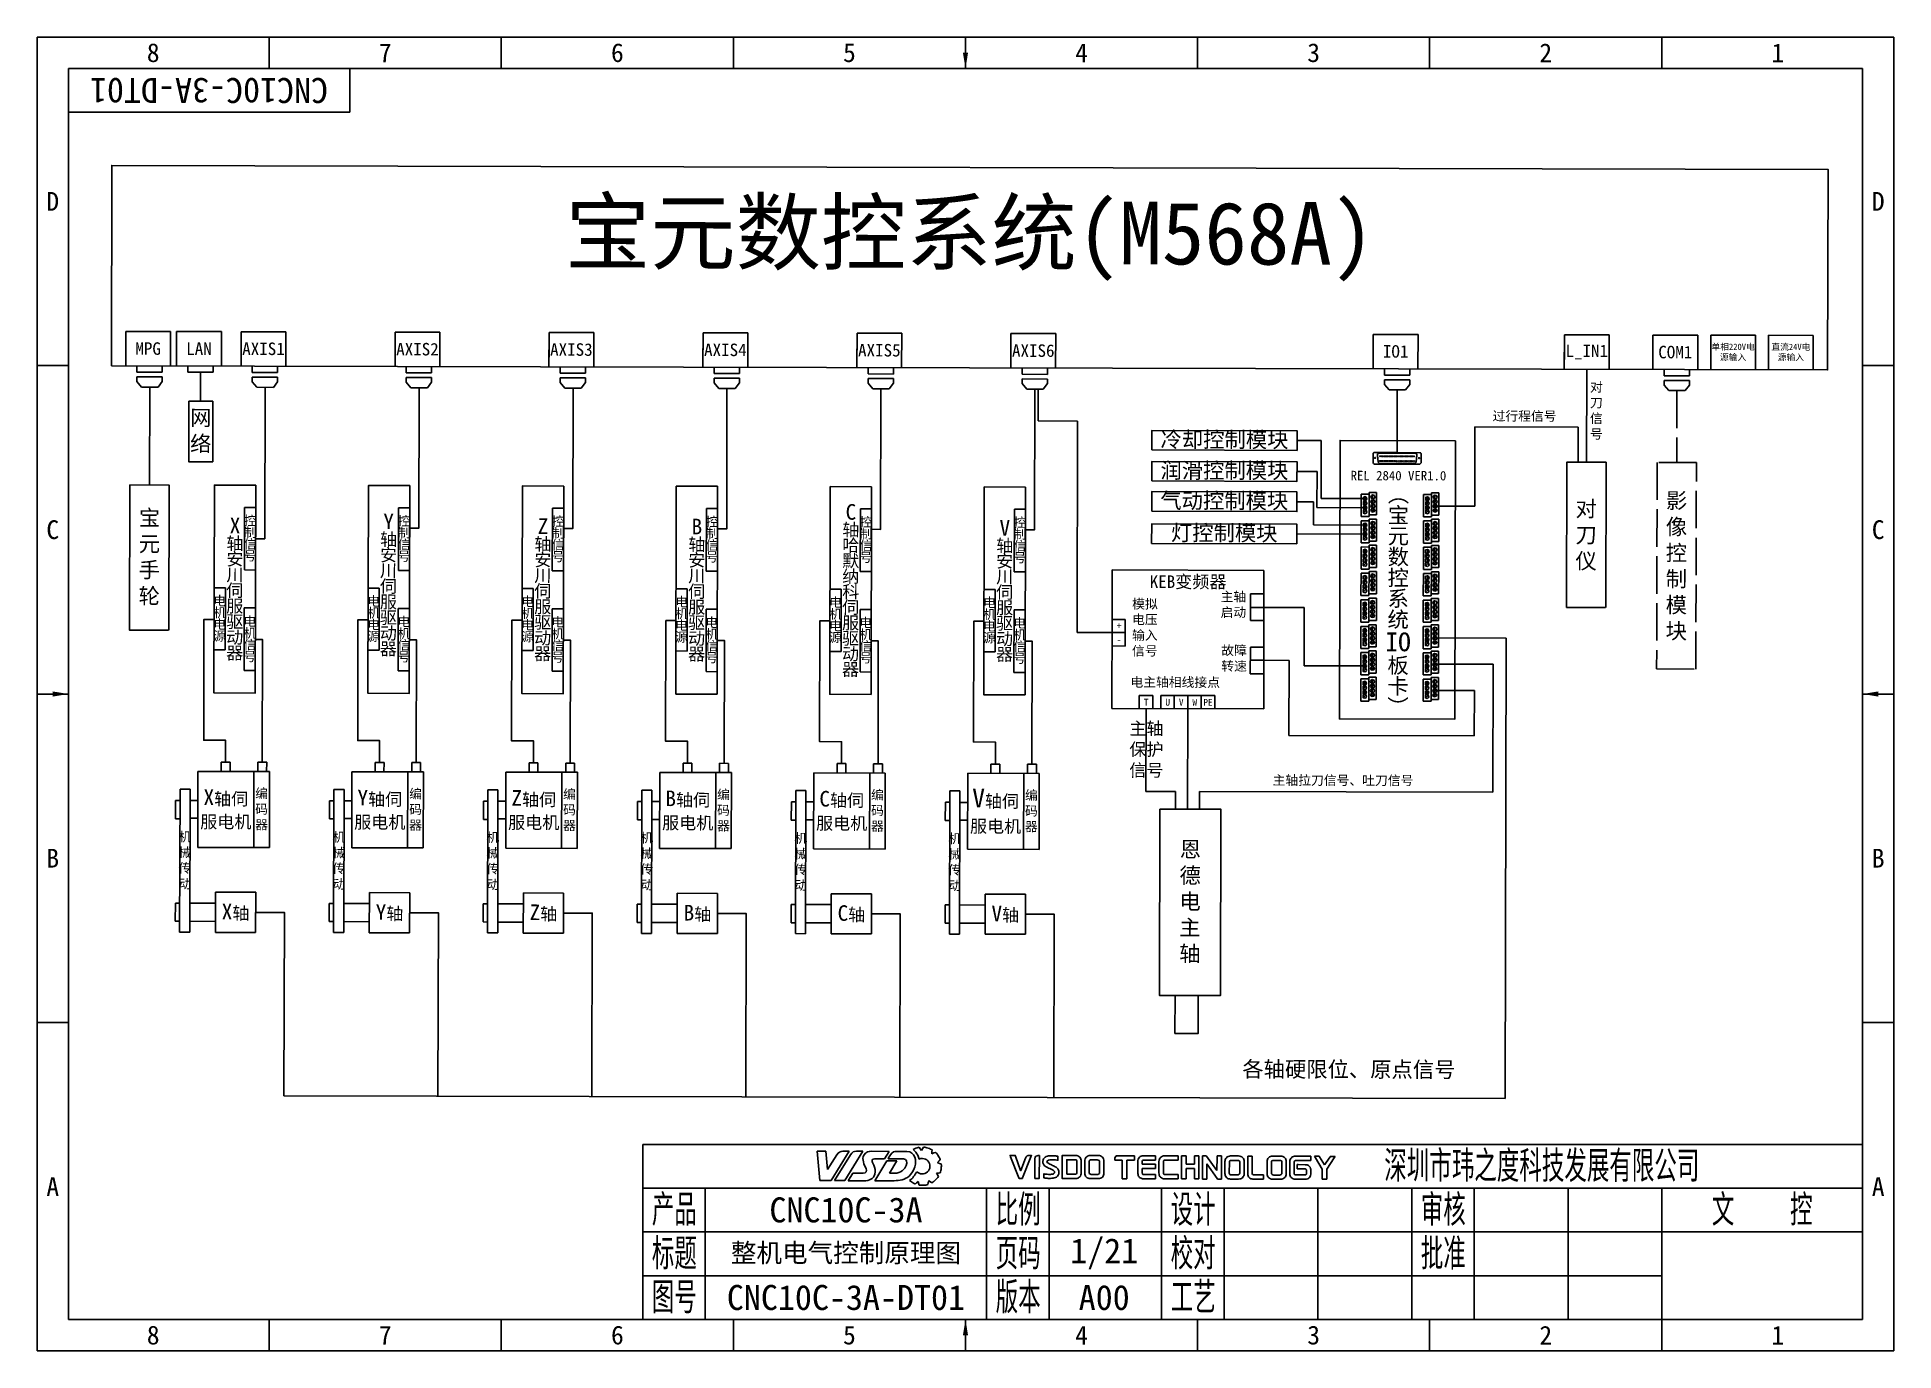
# Model space of a CAD drawing. Header units: millimetres. Extents: x 547 to 2149, y 622 to 1790.
# Drawn here: x 546.7 to 843.7, y 1580.2 to 1790.2 of the extents above; entities that cross this region are included whole.
import ezdxf

# ---------------------------------------------------------------- set-up
doc = ezdxf.new("R2010")
doc.units = ezdxf.units.MM
doc.linetypes.add('ACAD_ISO02W100', pattern=[15, 12, -3])
for name, color, linetype in [('中文标注', 3, 'Continuous'), ('仅图框使用', 7, 'Continuous'), ('元器件与线路', 7, 'Continuous'), ('英文数字标注', 3, 'Continuous'), ('虚线', 7, 'ACAD_ISO02W100')]:
    doc.layers.add(name, color=color, linetype=linetype)
doc.styles.get("Standard").update_dxf_attribs({"font": 'txt', "bigfont": 'gbcbig.shx'})
doc.styles.add('宋体', font='')
doc.styles.get('宋体').set_extended_font_data('宋体')
doc.dimstyles.new('ISO-25', dxfattribs={"dimtxt": 2.5, "dimasz": 2.5, "dimexe": 1.25, "dimexo": 0.625, "dimtad": 1, "dimtxsty": 'Standard', "dimcen": 2.5, "dimadec": 0, "dimazin": 0, "dimtfac": 1, "dimtmove": 0, "dimatfit": 3, "dimfxl": 0, "dimarcsym": 0})

msp = doc.modelspace()

# ---------------------------------------------------------------- texts
at = {"layer": '中文标注', "rotation": 359.8661}
for s, insert, char_height, width, attachment_point in [('{\\fSimSun|b0|i0|c134|p2;宝元数控系统(M568A)}', (695.92, 1757.6), 10, 274.5225, 5), ('{\\fSimSun|b0|i0|c134|p2;单相\\fSimSun|b0|i0|c134|p7;220V\\fSimSun|b0|i0|c134|p2;电源输入}', (818.02, 1739.8), 1, 7.155, 5), ('{\\fSimSun|b0|i0|c134|p2;直流\\fSimSun|b0|i0|c134|p7;24V\\fSimSun|b0|i0|c134|p2;电源输入}', (827.26, 1739.78), 1, 7.155, 5), ('{\\fSimSun|b0|i0|c134|p2;对\\P刀\\P信\\P号}', (796.15, 1730.41), 1.5, 9.0368, 5), ('{\\fSimSun|b0|i0|c134|p2;过行程信号}', (784.66, 1729.53), 1.5, 11.366, 5), ('{\\fSimSun|b0|i0|c134|p2;模拟电压输入信号}', (721.89, 1700.34), 1.5, 5.6398, 1), ('{\\fSimSun|b0|i0|c134|p2;主轴启动}', (736.05, 1701.51), 1.5, 5.1748, 1), ('{\\fSimSun|b0|i0|c134|p2;故障转速}', (736.15, 1692.91), 1.5, 5.0042, 1), ('{\\fSimSun|b0|i0|c134|p2;电主轴相线接点}', (721.62, 1687.84), 1.5, 16.1285, 1), ('{\\fSimSun|b0|i0|c134|p2;主轴拉刀信号、吐刀信号}', (744.37, 1672.16), 1.5, 33.4299, 1), ('{\\fSimSun|b0|i0|c134|p2;编码器}', (582.64, 1666.71), 1.5, 2.4975, 5), ('{\\fSimSun|b0|i0|c134|p2;编码器}', (607.27, 1666.65), 1.5, 2.4975, 5), ('{\\fSimSun|b0|i0|c134|p2;编码器}', (631.89, 1666.59), 1.5, 2.4975, 5), ('{\\fSimSun|b0|i0|c134|p2;编码器}', (656.52, 1666.53), 1.5, 2.4975, 5), ('{\\fSimSun|b0|i0|c134|p2;编码器}', (681.15, 1666.48), 1.5, 2.4975, 5), ('{\\fSimSun|b0|i0|c134|p2;编码器}', (705.77, 1666.42), 1.5, 2.4975, 5), ('{\\fSimSun|b0|i0|c134|p2;机械传动}', (570.36, 1658.53), 1.5, 1.6009, 5), ('{\\fSimSun|b0|i0|c134|p2;机械传动}', (594.99, 1658.48), 1.5, 1.6009, 5), ('{\\fSimSun|b0|i0|c134|p2;机械传动}', (619.61, 1658.42), 1.5, 1.6009, 5), ('{\\fSimSun|b0|i0|c134|p2;机械传动}', (644.24, 1658.36), 1.5, 1.6009, 5), ('{\\fSimSun|b0|i0|c134|p2;机械传动}', (668.87, 1658.3), 1.5, 1.6009, 5), ('{\\fSimSun|b0|i0|c134|p2;机械传动}', (693.49, 1658.25), 1.5, 1.6009, 5), ('{\\fSimSun|b0|i0|c134|p2;\\H1.25x;X\\H0.8x;轴}', (578.47, 1650.28), 2, 6.4463, 5), ('{\\fSimSun|b0|i0|c134|p2;\\H1.25x;Y\\H0.8x;轴}', (603.1, 1650.22), 2, 6.4463, 5), ('{\\fSimSun|b0|i0|c134|p2;\\H1.25x;Z\\H0.8x;轴}', (627.72, 1650.17), 2, 6.4463, 5), ('{\\fSimSun|b0|i0|c134|p2;\\H1.25x;B\\H0.8x;轴}', (652.35, 1650.11), 2, 6.4463, 5), ('{\\fSimSun|b0|i0|c134|p2;\\H1.25x;C\\H0.8x;轴}', (676.98, 1650.05), 2, 6.4463, 5), ('{\\fSimSun|b0|i0|c134|p2;\\H1.25x;V\\H0.8x;轴}', (701.6, 1649.99), 2, 6.4463, 5)]:
    msp.add_mtext(s, dxfattribs=dict(at, insert=insert, char_height=char_height, width=width, attachment_point=attachment_point))
at = {"layer": '中文标注', "attachment_point": 5, "style": '宋体'}
for s, insert, char_height, width, rotation in [('网络', (572.91, 1727.15), 2.5, 3.863, 359.8661), ('冷却控制模块', (736.66, 1725.71), 2.5, 23.22, 359.8661), ('润滑控制模块', (736.65, 1720.77), 2.5, 23.22, 359.8661), ('气动控制模块', (736.63, 1715.95), 2.5, 23.22, 359.8661), ('影\\P像\\P控\\P制\\P模\\P块', (808.95, 1705.53), 2.5, 6.2438, 359.8661), ('宝\\P元\\P手\\P轮', (564.69, 1706.98), 2.5, 6.2775, 359.8661), ('对\\P刀\\P仪', (794.52, 1710.47), 2.5, 6.2438, 359.8661), ('灯控制模块', (736.62, 1710.79), 2.5, 23.22, 359.8661), ('{\\H0.8x;KEB\\H1x;变频器}', (730.83, 1703.02), 2.5, 24.3, 359.8661), ('主轴\\P保护\\P信号', (724.17, 1676.22), 2, 6.7011, 359.8661), ('X{\\H0.8x;轴伺服电机}', (576.92, 1666.72), 2.5, 8.9438, 359.8661), ('Y{\\H0.8x;轴伺服电机}', (601.55, 1666.66), 2.5, 8.9438, 359.8661), ('Z{\\H0.8x;轴伺服电机}', (626.17, 1666.61), 2.5, 8.9438, 359.8661), ('B{\\H0.8x;轴伺服电机}', (650.8, 1666.55), 2.5, 8.9438, 359.8661), ('C{\\H0.8x;轴伺服电机}', (675.43, 1666.49), 2.5, 8.9438, 359.8661), ('{\\H1.2x;V\\H0.6667x;轴伺服电机}', (700.05, 1666.43), 2.5, 8.9438, 359.8661), ('恩\\P德\\P电\\P主\\P轴', (731.16, 1651.88), 2.5, 9.8233, 359.7322), ('各轴硬限位、原点信号', (756.56, 1625.04), 2.5, 54.3524, 359.8661)]:
    msp.add_mtext(s, dxfattribs=dict(at, insert=insert, char_height=char_height, width=width, rotation=rotation))
at = {"layer": '中文标注', "char_height": 1.5, "attachment_point": 5, "rotation": 359.8661, "line_spacing_factor": 0.75}
for s, insert, width in [('{\\fSimSun|b0|i0|c134|p2;控制信号}', (580.8, 1710.01), 1.7887), ('{\\fSimSun|b0|i0|c134|p2;控制信号}', (605.42, 1709.95), 1.7888), ('{\\fSimSun|b0|i0|c134|p2;控制信号}', (630.05, 1709.89), 1.7887), ('{\\fSimSun|b0|i0|c134|p2;控制信号}', (654.68, 1709.84), 1.7888), ('{\\fSimSun|b0|i0|c134|p2;控制信号}', (679.3, 1709.78), 1.7846), ('{\\fSimSun|b0|i0|c134|p2;控制信号}', (703.93, 1709.72), 1.7887), ('{\\fSimSun|b0|i0|c134|p2;电机电源}', (575.94, 1697.19), 1.7851), ('{\\fSimSun|b0|i0|c134|p2;电机电源}', (600.57, 1697.14), 1.7888), ('{\\fSimSun|b0|i0|c134|p2;电机电源}', (625.19, 1697.08), 1.7888), ('{\\fSimSun|b0|i0|c134|p2;电机电源}', (649.82, 1697.02), 1.7887), ('{\\fSimSun|b0|i0|c134|p2;电机电源}', (674.45, 1696.96), 1.7887), ('{\\fSimSun|b0|i0|c134|p2;电机电源}', (699.07, 1696.91), 1.7888), ('{\\fSimSun|b0|i0|c134|p2;电机信号}', (580.76, 1693.91), 1.7888), ('{\\fSimSun|b0|i0|c134|p2;电机信号}', (605.39, 1693.87), 1.7846), ('{\\fSimSun|b0|i0|c134|p2;电机信号}', (630.01, 1693.81), 1.7888), ('{\\fSimSun|b0|i0|c134|p2;电机信号}', (654.64, 1693.74), 1.7888), ('{\\fSimSun|b0|i0|c134|p2;电机信号}', (679.26, 1693.7), 1.7887), ('{\\fSimSun|b0|i0|c134|p2;电机信号}', (703.89, 1693.64), 1.7888)]:
    msp.add_mtext(s, dxfattribs=dict(at, insert=insert, width=width))
at = {"layer": '中文标注', "char_height": 2.5, "attachment_point": 5, "rotation": 359.8661, "style": '宋体'}
for s, insert, width, line_spacing_factor in [('Y\\P{\\H0.8x;轴\\P安\\P川\\P伺\\P服\\P驱\\P动\\P器}', (602.93, 1702.61), 4.4198, 0.75), ('C{\\H1.333x;\\P\\H0.6x;轴\\P哈\\P默\\P纳\\P科\\P伺\\P服\\P驱\\P动\\P器}', (676.87, 1701.72), 6.615, 0.744), ('{\\fSimSun|b0|i0|c136|p2;︵}\\P宝元数控系统{\\H1.2x;IO}板卡\\P{\\fSimSun|b0|i0|c136|p2;︶}', (764.45, 1700.1), 1.7551, 0.8), ('X\\P{\\H0.8x;轴\\P安\\P川\\P伺\\P服\\P驱\\P动\\P器}', (578.36, 1701.95), 6.615, 0.75), ('Z\\P{\\H0.8x;轴\\P安\\P川\\P伺\\P服\\P驱\\P动\\P器}', (627.62, 1701.84), 6.615, 0.75), ('B{\\H1.25x;\\P\\H0.64x;轴\\P安\\P川\\P伺\\P服\\P驱\\P动\\P器}', (652.24, 1701.78), 6.615, 0.75), ('V{\\H1.25x;\\P\\H0.64x;轴\\P安\\P川\\P伺\\P服\\P驱\\P动\\P器}', (701.5, 1701.66), 6.615, 0.744)]:
    msp.add_mtext(s, dxfattribs=dict(at, insert=insert, width=width, line_spacing_factor=line_spacing_factor))
at = {"layer": '中文标注', "insert": (676.11, 1595.68), "char_height": 3, "width": 45, "attachment_point": 5}
msp.add_mtext('{\\fSimSun|b0|i0|c134|p2;整机电气控制原理图}', dxfattribs=at)
at = {"layer": '仅图框使用', "attachment_point": 5}
for s, insert, char_height, width in [('{\\fSimSun|b0|i0|c134|p2;8}', (565.3, 1787.68), 3, 37.125), ('{\\fSimSun|b0|i0|c134|p2;7}', (602.42, 1787.68), 3, 37.125), ('{\\fSimSun|b0|i0|c134|p2;6}', (639.55, 1787.68), 3, 37.125), ('{\\fSimSun|b0|i0|c134|p2;5}', (676.67, 1787.68), 3, 37.125), ('{\\fSimSun|b0|i0|c134|p2;4}', (713.8, 1787.68), 3, 37.125), ('{\\fSimSun|b0|i0|c134|p2;3}', (750.92, 1787.68), 3, 37.125), ('{\\fSimSun|b0|i0|c134|p2;2}', (788.05, 1787.68), 3, 37.125), ('{\\fSimSun|b0|i0|c134|p2;1}', (825.17, 1787.68), 3, 37.125), ('{\\fSimSun|b0|i0|c134|p2;D}', (549.23, 1763.93), 3, 5), ('{\\fSimSun|b0|i0|c134|p2;D}', (841.23, 1763.93), 3, 5), ('{\\fSimSun|b0|i0|c134|p2;C}', (549.23, 1711.43), 3, 5), ('{\\fSimSun|b0|i0|c134|p2;C}', (841.23, 1711.43), 3, 5), ('{\\fSimSun|b0|i0|c134|p2;B}', (549.23, 1658.93), 3, 5), ('{\\fSimSun|b0|i0|c134|p2;B}', (841.23, 1658.93), 3, 5), ('{\\fSimSun|b0|i0|c134|p2;A}', (549.23, 1606.43), 3, 5), ('{\\fSimSun|b0|i0|c134|p2;A}', (841.23, 1606.43), 3, 5), ('产品', (648.66, 1602.68), 5, 10.1092), ('比例', (703.66, 1602.68), 5, 10.1092), ('设计', (731.66, 1602.68), 5, 10.1092), ('审核', (771.66, 1602.68), 5, 10.1092), ('文  控', (822.67, 1602.68), 5, 32.125), ('标题', (648.66, 1595.68), 5, 10.1092), ('页码', (703.66, 1595.68), 5, 10.1092), ('校对', (731.66, 1595.68), 5, 10.1092), ('批准', (771.66, 1595.68), 5, 10.1092), ('图号', (648.66, 1588.68), 5, 10.1092), ('版本', (703.66, 1588.68), 5, 10.1092), ('工艺', (731.66, 1588.68), 5, 10.1092), ('{\\fSimSun|b0|i0|c134|p2;8}', (565.3, 1582.68), 3, 37.125), ('{\\fSimSun|b0|i0|c134|p2;7}', (602.42, 1582.68), 3, 37.125), ('{\\fSimSun|b0|i0|c134|p2;6}', (639.55, 1582.68), 3, 37.125), ('{\\fSimSun|b0|i0|c134|p2;5}', (676.67, 1582.68), 3, 37.125), ('{\\fSimSun|b0|i0|c134|p2;4}', (713.8, 1582.68), 3, 37.125), ('{\\fSimSun|b0|i0|c134|p2;3}', (750.92, 1582.68), 3, 37.125), ('{\\fSimSun|b0|i0|c134|p2;2}', (788.05, 1582.68), 3, 37.125), ('{\\fSimSun|b0|i0|c134|p2;1}', (825.17, 1582.68), 3, 37.125)]:
    msp.add_mtext(s, dxfattribs=dict(at, insert=insert, char_height=char_height, width=width))
at = {"layer": '仅图框使用', "color": 4, "insert": (787.42, 1609.68), "char_height": 5, "width": 102.6342, "attachment_point": 5}
msp.add_mtext('深圳市玮之度科技发展有限公司', dxfattribs=at)
at = {"layer": '英文数字标注', "attachment_point": 5}
for s, insert, char_height, width, rotation in [('{\\fSimSun|b0|i0|c134|p2;CNC10C-3A-DT01}', (574.23, 1781.68), 4, 45, 180), ('{\\fSimSun|b0|i0|c134|p7;MPG}', (564.49, 1740.39), 2, 7.155, 359.8661), ('{\\fSimSun|b0|i0|c134|p7;LAN}', (572.62, 1740.39), 2, 7.155, 359.8661), ('{\\fSimSun|b0|i0|c134|p7;AXIS1}', (582.94, 1740.35), 2, 7.155, 359.8661), ('{\\fSimSun|b0|i0|c134|p7;AXIS2}', (607.57, 1740.29), 2, 7.155, 359.8661), ('{\\fSimSun|b0|i0|c134|p7;AXIS3}', (632.19, 1740.23), 2, 7.155, 359.8661), ('{\\fSimSun|b0|i0|c134|p7;AXIS4}', (656.82, 1740.18), 2, 7.155, 359.8661), ('{\\fSimSun|b0|i0|c134|p7;AXIS5}', (681.45, 1740.12), 2, 7.155, 359.8661), ('{\\fSimSun|b0|i0|c134|p7;AXIS6}', (706.07, 1740.06), 2, 7.155, 359.8661), ('{\\fSimSun|b0|i0|c134|p7;IO1}', (764.04, 1739.93), 2, 7.155, 359.8661), ('{\\fSimSun|b0|i0|c134|p7;L_IN1}', (794.61, 1739.85), 2, 7.155, 359.8661), ('{\\fSimSun|b0|i0|c134|p7;COM1}', (808.77, 1739.82), 2, 7.155, 359.8661), ('{\\fSimSun|b0|i0|c134|p2;REL 2840 VER1.0}', (764.49, 1720.08), 1.5, 23.6191, 359.8661)]:
    msp.add_mtext(s, dxfattribs=dict(at, insert=insert, char_height=char_height, width=width, rotation=rotation))
at = {"layer": '英文数字标注', "color": 0, "char_height": 1.09, "attachment_point": 1, "rotation": 359.8661}
for s, insert in [('{\\fSimSun|b0|i0|c134|p2;+}', (719.44, 1696.63)), ('{\\fSimSun|b0|i0|c134|p2;-}', (719.4, 1694.45)), ('{\\fSimSun|b0|i0|c134|p2;T}', (723.77, 1684.42)), ('{\\fSimSun|b0|i0|c0|p2;U}', (727.21, 1684.41)), ('{\\fSimSun|b0|i0|c0|p2;V}', (729.37, 1684.41)), ('{\\fSimSun|b0|i0|c0|p2;W}', (731.53, 1684.4)), ('{\\fSimSun|b0|i0|c0|p2;PE}', (733.28, 1684.4))]:
    msp.add_mtext(s, dxfattribs=dict(at, insert=insert))
at = {"layer": '英文数字标注', "char_height": 4, "width": 45, "attachment_point": 5}
for s, insert in [('{\\fSimSun|b0|i0|c134|p2;CNC10C-3A}', (676.11, 1602.68)), ('{\\fSimSun|b0|i0|c134|p2;CNC10C-3A-DT01}', (676.11, 1588.68))]:
    msp.add_mtext(s, dxfattribs=dict(at, insert=insert))
at = {"layer": '英文数字标注', "char_height": 4, "width": 18.3671, "attachment_point": 5, "style": '宋体'}
for s, insert in [('1/21', (717.42, 1595.68)), ('A00', (717.42, 1588.68))]:
    msp.add_mtext(s, dxfattribs=dict(at, insert=insert))

# ---------------------------------------------------------------- blocks, each defined once
blk = doc.blocks.new('Logo-pic')
at = {"layer": '仅图框使用', "color": 4}
for points in [[(1.39, 0), (1.39, 0), (0, 0), (0, 0)], [(0, 0), (0, 0), (0.42, -4.7), (0.42, -4.7)], [(15.35, 0.28), (15.42, 0.32), (15.49, 0.35), (15.57, 0.38)], [(16.08, -0.66), (15.92, -0.31), (15.66, 0), (15.35, 0.28)], [(15.57, 0.38), (15.69, 0.44), (15.83, 0.49), (15.99, 0.54)], [(15.99, 0.54), (15.99, 0.54), (16.28, 0.62), (16.28, 0.62)], [(16.28, 0.62), (16.28, 0.62), (16.46, 0.38), (16.46, 0.38)], [(16.46, 0.38), (16.46, 0.38), (16.69, 0.09), (16.69, 0.09)], [(16.69, 0.09), (16.69, 0.09), (16.85, 0.39), (16.85, 0.39)], [(16.85, 0.39), (16.85, 0.39), (17, 0.65), (17, 0.65)], [(17, 0.65), (17.24, 0.64), (17.5, 0.58), (17.73, 0.5)], [(17.73, 0.5), (17.86, 0.46), (18, 0.4), (18.12, 0.34)], [(18.12, 0.34), (18.12, 0.34), (18.38, 0.2), (18.38, 0.2)], [(18.38, 0.2), (18.38, 0.2), (18.35, -0.09), (18.35, -0.09)], [(1.66, -2.95), (1.66, -2.95), (1.39, 0), (1.39, 0)], [(3.14, -0.56), (3.14, -0.56), (1.66, -2.95), (1.66, -2.95)], [(2.21, -4.71), (2.21, -4.71), (5.1, -0.01), (5.1, -0.01)], [(5.31, -0.56), (5.31, -0.56), (2.78, -4.71), (2.78, -4.71)], [(4.11, -0.01), (3.65, -0.01), (3.39, -0.16), (3.14, -0.56)], [(5.1, -0.01), (5.1, -0.01), (4.11, -0.01), (4.11, -0.01)], [(4.4, -4.71), (4.4, -4.71), (7.29, -0.02), (7.29, -0.02)], [(6.29, -0.01), (5.83, -0.01), (5.59, -0.13), (5.31, -0.56)], [(7.28, -0.02), (7.28, -0.02), (6.29, -0.01), (6.29, -0.01)], [(7.5, -0.58), (7.03, -1.34), (7.55, -2.13), (7.8, -2.82)], [(7.29, -0.02), (7.29, -0.02), (7.28, -0.02), (7.28, -0.02)], [(7.8, -2.82), (7.92, -3.14), (7.91, -3.51), (7.36, -3.52)], [(8.69, -0.02), (8.19, -0.02), (7.78, -0.12), (7.5, -0.58)], [(9.03, -2.23), (8.76, -1.63), (8.45, -1.19), (9.46, -1.23)], [(11.52, -0.03), (11.52, -0.03), (8.69, -0.02), (8.69, -0.02)], [(9.21, -3.7), (9.35, -3.15), (9.22, -2.68), (9.03, -2.23)], [(9.2, -4.73), (9.2, -4.73), (11.13, -1.56), (11.13, -1.56)], [(9.46, -1.23), (9.46, -1.23), (10.78, -1.23), (10.78, -1.23)], [(10.78, -1.23), (10.78, -1.23), (11.52, -0.03), (11.52, -0.03)], [(11.13, -1.56), (11.13, -1.56), (12.74, -1.57), (12.74, -1.57)], [(11.33, -1.23), (11.44, -1.05), (11.61, -0.77), (11.73, -0.58)], [(13.78, -1.23), (13.78, -1.23), (11.33, -1.23), (11.33, -1.23)], [(12.74, -1.57), (12.74, -1.57), (11.53, -3.53), (11.53, -3.53)], [(11.73, -0.58), (12.03, -0.12), (12.3, -0.03), (12.71, -0.03)], [(12.36, -3.53), (13.34, -3.53), (14.01, -2.89), (14.24, -2.29)], [(12.71, -0.03), (12.71, -0.03), (14.35, -0.03), (14.35, -0.03)], [(14.24, -2.29), (14.45, -1.75), (14.3, -1.24), (13.78, -1.23)], [(14.35, -0.03), (15.01, -0.04), (15.38, -0.46), (15.59, -0.95)], [(15.59, -0.95), (15.97, -1.85), (15.54, -3.19), (14.68, -3.99)], [(16.26, -1.28), (16.23, -1.07), (16.17, -0.86), (16.08, -0.66)], [(16.85, -1.16), (16.64, -1.16), (16.44, -1.2), (16.26, -1.28)], [(16.74, -3.64), (17.42, -3.67), (18, -3.14), (18.03, -2.46)], [(18.03, -2.46), (18.06, -1.77), (17.53, -1.2), (16.85, -1.16)], [(18.35, -0.09), (18.35, -0.09), (18.33, -0.41), (18.33, -0.41)], [(18.33, -0.41), (18.48, -0.36), (18.63, -0.3), (18.67, -0.29)], [(18.67, -0.29), (18.67, -0.29), (18.94, -0.22), (18.94, -0.22)], [(18.94, -0.22), (19.09, -0.37), (19.24, -0.55), (19.36, -0.74)], [(19.48, -1.56), (19.48, -1.56), (19.25, -1.82), (19.25, -1.82)], [(19.25, -1.82), (19.27, -1.83), (19.29, -1.84), (19.57, -1.95)], [(19.36, -0.74), (19.42, -0.84), (19.49, -0.95), (19.55, -1.07)], [(19.67, -1.34), (19.67, -1.34), (19.48, -1.56), (19.48, -1.56)], [(19.55, -1.07), (19.55, -1.07), (19.61, -1.19), (19.61, -1.19)], [(19.57, -1.95), (19.57, -1.95), (19.84, -2.05), (19.84, -2.05)], [(19.61, -1.19), (19.63, -1.24), (19.65, -1.29), (19.67, -1.34)], [(19.83, -2.75), (19.81, -2.99), (19.75, -3.23), (19.67, -3.46)], [(19.84, -2.05), (19.84, -2.12), (19.85, -2.18), (19.85, -2.25)], [(0.42, -4.7), (0.42, -4.7), (2.21, -4.71), (2.21, -4.71)], [(2.78, -4.71), (2.78, -4.71), (4.4, -4.71), (4.4, -4.71)], [(5.7, -3.51), (5.7, -3.51), (4.96, -4.72), (4.96, -4.72)], [(4.96, -4.72), (4.96, -4.72), (6.17, -4.73), (6.17, -4.73)], [(6.79, -3.52), (6.79, -3.52), (5.7, -3.51), (5.7, -3.51)], [(6.17, -4.73), (6.17, -4.73), (7.42, -4.73), (7.42, -4.73)], [(7.36, -3.52), (7.36, -3.52), (6.79, -3.52), (6.79, -3.52)], [(7.42, -4.73), (8.35, -4.73), (9.03, -4.45), (9.21, -3.7)], [(10.29, -4.74), (10.29, -4.74), (9.2, -4.73), (9.2, -4.73)], [(12.31, -4.74), (12.31, -4.74), (10.29, -4.74), (10.29, -4.74)], [(11.53, -3.53), (11.53, -3.53), (12.01, -3.53), (12.01, -3.53)], [(12.01, -3.53), (12.01, -3.53), (12.28, -3.53), (12.28, -3.53)], [(12.28, -3.53), (12.28, -3.53), (12.36, -3.53), (12.36, -3.53)], [(14.68, -3.99), (14.07, -4.56), (13.13, -4.68), (12.31, -4.74)], [(14.77, -4.69), (15.24, -4.34), (15.64, -3.84), (15.92, -3.28)], [(15.06, -4.92), (14.97, -4.86), (14.88, -4.78), (14.77, -4.69)], [(15.37, -5.11), (15.27, -5.05), (15.16, -4.99), (15.06, -4.92)], [(15.5, -5.18), (15.5, -5.18), (15.37, -5.11), (15.37, -5.11)], [(15.68, -5.25), (15.62, -5.23), (15.56, -5.2), (15.5, -5.18)], [(15.88, -5.05), (15.88, -5.05), (15.66, -5.25), (15.66, -5.25)], [(15.66, -5.25), (15.66, -5.25), (15.68, -5.25), (15.68, -5.25)], [(16.12, -4.83), (16.12, -4.83), (15.88, -5.05), (15.88, -5.05)], [(15.92, -3.28), (16.13, -3.49), (16.42, -3.62), (16.74, -3.64)], [(16.21, -5.14), (16.19, -5.07), (16.16, -4.95), (16.12, -4.83)], [(16.3, -5.42), (16.3, -5.42), (16.21, -5.14), (16.21, -5.14)], [(16.61, -5.45), (16.51, -5.45), (16.4, -5.44), (16.3, -5.42)], [(16.98, -5.45), (16.85, -5.46), (16.73, -5.46), (16.61, -5.45)], [(17.38, -5.41), (17.23, -5.43), (17.1, -5.44), (16.98, -5.45)], [(17.7, -5.33), (17.6, -5.36), (17.49, -5.38), (17.38, -5.41)], [(17.76, -5.07), (17.76, -5.07), (17.7, -5.33), (17.7, -5.33)], [(17.7, -5.33), (17.7, -5.33), (17.7, -5.33), (17.7, -5.33)], [(17.83, -4.7), (17.81, -4.83), (17.79, -4.96), (17.76, -5.07)], [(18.1, -4.89), (18.02, -4.84), (17.93, -4.77), (17.83, -4.7)], [(18.34, -5.04), (18.34, -5.04), (18.1, -4.89), (18.1, -4.89)], [(18.61, -4.87), (18.52, -4.93), (18.43, -4.99), (18.34, -5.04)], [(18.64, -4.84), (18.63, -4.85), (18.62, -4.86), (18.61, -4.87)], [(19.17, -4.34), (19.01, -4.52), (18.83, -4.68), (18.64, -4.84)], [(19.38, -3.49), (19.27, -3.51), (19.17, -3.52), (19.07, -3.53)], [(19.07, -3.53), (19.13, -3.61), (19.18, -3.69), (19.24, -3.79)], [(19.38, -4.03), (19.32, -4.14), (19.24, -4.24), (19.17, -4.34)], [(19.24, -3.79), (19.24, -3.79), (19.38, -4.03), (19.38, -4.03)], [(19.67, -3.46), (19.67, -3.46), (19.38, -3.49), (19.38, -3.49)]]:
    blk.add_open_spline(points, degree=3, dxfattribs=at)
blk.add_open_spline([(19.85, -2.25), (19.85, -2.3), (19.85, -2.35), (19.85, -2.41), (19.85, -2.41), (19.85, -2.52), (19.85, -2.64), (19.83, -2.75)], degree=3, knots=[0.25423729, 0.25423729, 0.25423729, 0.25423729, 0.27118644, 0.27118644, 0.27118644, 0.27118644, 0.28813559, 0.28813559, 0.28813559, 0.28813559], dxfattribs=at)
blk = doc.blocks.new('Logo-Eng')
at = {"layer": '仅图框使用', "color": 4}
for points, knots in [([(-0.44, -1.42), (-0.44, -1.42), (-1.75, 1.92), (-1.75, 1.92), (-1.75, 1.92), (-1.75, 1.92), (-1.84, 2.14), (-1.84, 2.14), (-1.84, 2.14), (-1.84, 2.14), (-1.6, 2.14), (-1.6, 2.14), (-1.6, 2.14), (-1.6, 2.14), (-1.14, 2.14), (-1.14, 2.14), (-1.14, 2.14), (-1.14, 2.14), (-1.02, 2.14), (-1.02, 2.14), (-1.02, 2.14), (-1.02, 2.14), (-0.98, 2.03), (-0.98, 2.03), (-0.98, 2.03), (-0.98, 2.03), (-0.15, -0.28), (-0.15, -0.28), (-0.15, -0.28), (-0.15, -0.28), (-0.15, -0.28), (-0.15, -0.28), (-0.15, -0.28), (-0.14, -0.29), (-0.14, -0.3), (-0.13, -0.31), (-0.13, -0.31), (-0.13, -0.31), (-0.13, -0.31), (-0.13, -0.31), (-0.13, -0.31), (-0.13, -0.31), (-0.13, -0.31), (-0.12, -0.31), (-0.12, -0.31), (-0.12, -0.3), (-0.11, -0.29), (-0.11, -0.28), (-0.11, -0.28), (-0.11, -0.28), (-0.11, -0.28), (-0.11, -0.28), (-0.11, -0.28), (-0.11, -0.28), (0.64, 1.69), (0.64, 1.69), (0.64, 1.69), (0.82, 2.14), (0.9, 2.14), (1.3, 2.13), (1.3, 2.13), (1.3, 2.13), (1.36, 2.13), (1.36, 2.13), (1.36, 2.13), (1.36, 2.13), (1.6, 2.13), (1.6, 2.13), (1.6, 2.13), (1.6, 2.13), (1.51, 1.91), (1.51, 1.91), (1.51, 1.91), (1.51, 1.91), (0.17, -1.42), (0.17, -1.42), (0.17, -1.42), (0.17, -1.42), (0.13, -1.52), (0.13, -1.52), (0.13, -1.52), (0.13, -1.52), (0.02, -1.52), (0.02, -1.52), (0.02, -1.52), (0.02, -1.52), (-0.29, -1.52), (-0.29, -1.52), (-0.29, -1.52), (-0.29, -1.52), (-0.4, -1.52), (-0.4, -1.52), (-0.4, -1.52), (-0.4, -1.52), (-0.44, -1.42), (-0.44, -1.42)], [0, 0, 0, 0, 0.041667, 0.041667, 0.041667, 0.041667, 0.083333, 0.083333, 0.083333, 0.083333, 0.125, 0.125, 0.125, 0.125, 0.166667, 0.166667, 0.166667, 0.166667, 0.208333, 0.208333, 0.208333, 0.208333, 0.25, 0.25, 0.25, 0.25, 0.291667, 0.291667, 0.291667, 0.291667, 0.333333, 0.333333, 0.333333, 0.333333, 0.375, 0.375, 0.375, 0.375, 0.416667, 0.416667, 0.416667, 0.416667, 0.458333, 0.458333, 0.458333, 0.458333, 0.5, 0.5, 0.5, 0.5, 0.541667, 0.541667, 0.541667, 0.541667, 0.583333, 0.583333, 0.583333, 0.583333, 0.625, 0.625, 0.625, 0.625, 0.666667, 0.666667, 0.666667, 0.666667, 0.708333, 0.708333, 0.708333, 0.708333, 0.75, 0.75, 0.75, 0.75, 0.791667, 0.791667, 0.791667, 0.791667, 0.833333, 0.833333, 0.833333, 0.833333, 0.875, 0.875, 0.875, 0.875, 0.916667, 0.916667, 0.916667, 0.916667, 0.958333, 0.958333, 0.958333, 0.958333, 1, 1, 1, 1]), ([(2.85, 1.96), (2.85, 1.96), (2.84, -1.36), (2.84, -1.36), (2.84, -1.36), (2.84, -1.36), (2.84, -1.53), (2.84, -1.53), (2.84, -1.53), (2.84, -1.53), (2.68, -1.53), (2.68, -1.53), (2.68, -1.53), (2.68, -1.53), (2.29, -1.53), (2.29, -1.53), (2.29, -1.53), (2.29, -1.53), (2.13, -1.52), (2.13, -1.52), (2.13, -1.52), (2.13, -1.52), (2.13, -1.36), (2.13, -1.36), (2.13, -1.36), (2.13, -1.36), (2.14, 1.62), (2.14, 1.62), (2.14, 1.62), (2.14, 1.8), (2.2, 1.93), (2.3, 2.01), (2.3, 2.01), (2.4, 2.09), (2.53, 2.13), (2.68, 2.13), (2.68, 2.13), (2.68, 2.13), (2.85, 2.13), (2.85, 2.13), (2.85, 2.13), (2.85, 2.13), (2.85, 1.96), (2.85, 1.96)], [0, 0, 0, 0, 0.090909, 0.090909, 0.090909, 0.090909, 0.181818, 0.181818, 0.181818, 0.181818, 0.272727, 0.272727, 0.272727, 0.272727, 0.363636, 0.363636, 0.363636, 0.363636, 0.454545, 0.454545, 0.454545, 0.454545, 0.545455, 0.545455, 0.545455, 0.545455, 0.636364, 0.636364, 0.636364, 0.636364, 0.727273, 0.727273, 0.727273, 0.727273, 0.818182, 0.818182, 0.818182, 0.818182, 0.909091, 0.909091, 0.909091, 0.909091, 1, 1, 1, 1]), ([(5.48, 2.07), (5.56, 2.06), (5.63, 2.05), (5.68, 2.05), (5.68, 2.05), (5.68, 2.05), (5.82, 2.03), (5.82, 2.03), (5.82, 2.03), (5.82, 2.03), (5.82, 1.89), (5.82, 1.89), (5.82, 1.89), (5.82, 1.89), (5.82, 1.56), (5.82, 1.56), (5.82, 1.56), (5.82, 1.56), (5.82, 1.37), (5.82, 1.37), (5.82, 1.37), (5.82, 1.37), (5.64, 1.4), (5.64, 1.4), (5.64, 1.4), (5.5, 1.42), (5.37, 1.43), (5.22, 1.45), (5.22, 1.45), (5.08, 1.46), (4.94, 1.47), (4.81, 1.47), (4.81, 1.47), (4.64, 1.47), (4.44, 1.46), (4.29, 1.4), (4.29, 1.4), (4.17, 1.36), (4.08, 1.28), (4.07, 1.14), (4.07, 1.14), (4.08, 1.06), (4.13, 1), (4.2, 0.94), (4.2, 0.94), (4.29, 0.87), (4.41, 0.81), (4.51, 0.76), (4.51, 0.76), (4.51, 0.76), (4.51, 0.76), (4.51, 0.76), (4.51, 0.76), (4.63, 0.71), (4.71, 0.67), (4.79, 0.63), (4.79, 0.63), (4.79, 0.63), (4.79, 0.63), (4.79, 0.63), (4.79, 0.63), (4.89, 0.59), (4.98, 0.54), (5.09, 0.49), (5.09, 0.49), (5.19, 0.45), (5.29, 0.4), (5.38, 0.34), (5.38, 0.34), (5.48, 0.28), (5.57, 0.22), (5.66, 0.14), (5.66, 0.14), (5.66, 0.14), (5.66, 0.14), (5.66, 0.14), (5.66, 0.14), (5.75, 0.04), (5.83, -0.07), (5.89, -0.2), (5.89, -0.2), (5.94, -0.32), (5.97, -0.46), (5.97, -0.59), (5.97, -0.59), (5.97, -0.73), (5.93, -0.87), (5.86, -1), (5.86, -1), (5.8, -1.12), (5.7, -1.23), (5.58, -1.3), (5.58, -1.3), (5.37, -1.43), (5.11, -1.49), (4.84, -1.51), (4.84, -1.51), (4.58, -1.54), (4.31, -1.53), (4.08, -1.5), (4.08, -1.5), (4.02, -1.5), (3.95, -1.49), (3.89, -1.48), (3.89, -1.48), (3.82, -1.47), (3.75, -1.46), (3.68, -1.45), (3.68, -1.45), (3.68, -1.45), (3.54, -1.43), (3.54, -1.43), (3.54, -1.43), (3.54, -1.43), (3.54, -1.29), (3.54, -1.29), (3.54, -1.29), (3.54, -1.29), (3.54, -0.98), (3.54, -0.98), (3.54, -0.98), (3.54, -0.98), (3.54, -0.79), (3.54, -0.79), (3.54, -0.79), (3.54, -0.79), (3.73, -0.82), (3.73, -0.82), (3.73, -0.82), (3.86, -0.84), (3.99, -0.86), (4.11, -0.87), (4.11, -0.87), (4.24, -0.88), (4.36, -0.89), (4.49, -0.89), (4.49, -0.89), (4.49, -0.89), (4.49, -0.89), (4.49, -0.89), (4.49, -0.89), (4.6, -0.89), (4.69, -0.88), (4.78, -0.87), (4.78, -0.87), (4.86, -0.87), (4.93, -0.85), (4.99, -0.84), (4.99, -0.84), (5.08, -0.81), (5.17, -0.77), (5.23, -0.71), (5.23, -0.71), (5.26, -0.68), (5.28, -0.64), (5.28, -0.59), (5.28, -0.59), (5.28, -0.59), (5.28, -0.59), (5.28, -0.59), (5.28, -0.59), (5.28, -0.53), (5.27, -0.47), (5.25, -0.42), (5.25, -0.42), (5.22, -0.37), (5.19, -0.33), (5.14, -0.29), (5.14, -0.29), (5.14, -0.29), (5.14, -0.29), (5.14, -0.29), (5.14, -0.29), (5.09, -0.25), (5.03, -0.21), (4.96, -0.17), (4.96, -0.17), (4.89, -0.13), (4.82, -0.1), (4.75, -0.06), (4.75, -0.06), (4.75, -0.06), (4.75, -0.06), (4.75, -0.06), (4.75, -0.06), (4.75, -0.06), (4.71, -0.04), (4.71, -0.04), (4.71, -0.04), (4.64, -0.02), (4.58, 0.01), (4.5, 0.05), (4.5, 0.05), (4.39, 0.1), (4.26, 0.15), (4.13, 0.21), (4.13, 0.21), (4, 0.28), (3.88, 0.35), (3.77, 0.44), (3.77, 0.44), (3.77, 0.44), (3.77, 0.44), (3.77, 0.44), (3.77, 0.44), (3.71, 0.48), (3.66, 0.53), (3.62, 0.58), (3.62, 0.58), (3.57, 0.63), (3.53, 0.68), (3.5, 0.74), (3.5, 0.74), (3.5, 0.74), (3.49, 0.74), (3.49, 0.74), (3.49, 0.74), (3.41, 0.87), (3.38, 1.03), (3.39, 1.18), (3.39, 1.18), (3.4, 1.35), (3.45, 1.52), (3.53, 1.63), (3.53, 1.63), (3.53, 1.63), (3.53, 1.63), (3.53, 1.63), (3.53, 1.63), (3.67, 1.84), (3.89, 1.96), (4.13, 2.03), (4.13, 2.03), (4.36, 2.1), (4.6, 2.11), (4.81, 2.11), (4.81, 2.11), (4.89, 2.11), (4.97, 2.11), (5.05, 2.11), (5.05, 2.11), (5.13, 2.1), (5.21, 2.1), (5.28, 2.09), (5.28, 2.09), (5.34, 2.08), (5.41, 2.08), (5.48, 2.07)], [0, 0, 0, 0, 0.016129, 0.016129, 0.016129, 0.016129, 0.032258, 0.032258, 0.032258, 0.032258, 0.048387, 0.048387, 0.048387, 0.048387, 0.064516, 0.064516, 0.064516, 0.064516, 0.080645, 0.080645, 0.080645, 0.080645, 0.096774, 0.096774, 0.096774, 0.096774, 0.112903, 0.112903, 0.112903, 0.112903, 0.129032, 0.129032, 0.129032, 0.129032, 0.145161, 0.145161, 0.145161, 0.145161, 0.16129, 0.16129, 0.16129, 0.16129, 0.177419, 0.177419, 0.177419, 0.177419, 0.193548, 0.193548, 0.193548, 0.193548, 0.209677, 0.209677, 0.209677, 0.209677, 0.225806, 0.225806, 0.225806, 0.225806, 0.241935, 0.241935, 0.241935, 0.241935, 0.258065, 0.258065, 0.258065, 0.258065, 0.274194, 0.274194, 0.274194, 0.274194, 0.290323, 0.290323, 0.290323, 0.290323, 0.306452, 0.306452, 0.306452, 0.306452, 0.322581, 0.322581, 0.322581, 0.322581, 0.33871, 0.33871, 0.33871, 0.33871, 0.354839, 0.354839, 0.354839, 0.354839, 0.370968, 0.370968, 0.370968, 0.370968, 0.387097, 0.387097, 0.387097, 0.387097, 0.403226, 0.403226, 0.403226, 0.403226, 0.419355, 0.419355, 0.419355, 0.419355, 0.435484, 0.435484, 0.435484, 0.435484, 0.451613, 0.451613, 0.451613, 0.451613, 0.467742, 0.467742, 0.467742, 0.467742, 0.483871, 0.483871, 0.483871, 0.483871, 0.5, 0.5, 0.5, 0.5, 0.516129, 0.516129, 0.516129, 0.516129, 0.532258, 0.532258, 0.532258, 0.532258, 0.548387, 0.548387, 0.548387, 0.548387, 0.564516, 0.564516, 0.564516, 0.564516, 0.580645, 0.580645, 0.580645, 0.580645, 0.596774, 0.596774, 0.596774, 0.596774, 0.612903, 0.612903, 0.612903, 0.612903, 0.629032, 0.629032, 0.629032, 0.629032, 0.645161, 0.645161, 0.645161, 0.645161, 0.66129, 0.66129, 0.66129, 0.66129, 0.677419, 0.677419, 0.677419, 0.677419, 0.693548, 0.693548, 0.693548, 0.693548, 0.709677, 0.709677, 0.709677, 0.709677, 0.725806, 0.725806, 0.725806, 0.725806, 0.741935, 0.741935, 0.741935, 0.741935, 0.758065, 0.758065, 0.758065, 0.758065, 0.774194, 0.774194, 0.774194, 0.774194, 0.790323, 0.790323, 0.790323, 0.790323, 0.806452, 0.806452, 0.806452, 0.806452, 0.822581, 0.822581, 0.822581, 0.822581, 0.83871, 0.83871, 0.83871, 0.83871, 0.854839, 0.854839, 0.854839, 0.854839, 0.870968, 0.870968, 0.870968, 0.870968, 0.887097, 0.887097, 0.887097, 0.887097, 0.903226, 0.903226, 0.903226, 0.903226, 0.919355, 0.919355, 0.919355, 0.919355, 0.935484, 0.935484, 0.935484, 0.935484, 0.951613, 0.951613, 0.951613, 0.951613, 0.967742, 0.967742, 0.967742, 0.967742, 0.983871, 0.983871, 0.983871, 0.983871, 1, 1, 1, 1]), ([(6.51, -1.38), (6.51, -1.38), (6.52, 1.97), (6.52, 1.97), (6.52, 1.97), (6.52, 1.97), (6.52, 2.14), (6.52, 2.14), (6.52, 2.14), (6.52, 2.14), (6.68, 2.14), (6.68, 2.14), (6.68, 2.14), (6.68, 2.14), (8.65, 2.13), (8.65, 2.13), (8.65, 2.13), (8.78, 2.13), (8.9, 2.11), (9.01, 2.07), (9.01, 2.07), (9.12, 2.02), (9.22, 1.96), (9.31, 1.87), (9.31, 1.87), (9.31, 1.87), (9.31, 1.87), (9.31, 1.87), (9.31, 1.87), (9.4, 1.79), (9.46, 1.69), (9.5, 1.57), (9.5, 1.57), (9.54, 1.46), (9.56, 1.34), (9.56, 1.21), (9.56, 1.21), (9.56, 1.21), (9.56, -0.55), (9.56, -0.55), (9.56, -0.55), (9.56, -0.71), (9.54, -0.84), (9.5, -0.96), (9.5, -0.96), (9.45, -1.09), (9.39, -1.2), (9.3, -1.29), (9.3, -1.29), (9.3, -1.29), (9.3, -1.29), (9.3, -1.29), (9.3, -1.29), (9.26, -1.33), (9.22, -1.36), (9.17, -1.39), (9.17, -1.39), (9.17, -1.39), (9.17, -1.39), (9.17, -1.39), (9.17, -1.39), (9.12, -1.43), (9.07, -1.45), (9.01, -1.48), (9.01, -1.48), (9.01, -1.48), (9.01, -1.48), (9.01, -1.48), (9.01, -1.48), (8.96, -1.5), (8.92, -1.52), (8.87, -1.53), (8.87, -1.53), (8.87, -1.53), (8.87, -1.53), (8.87, -1.53), (8.87, -1.53), (8.82, -1.54), (8.77, -1.54), (8.73, -1.54), (8.73, -1.54), (8.73, -1.54), (6.67, -1.54), (6.67, -1.54), (6.67, -1.54), (6.67, -1.54), (6.51, -1.54), (6.51, -1.54), (6.51, -1.54), (6.51, -1.54), (6.51, -1.38), (6.51, -1.38)], [0, 0, 0, 0, 0.043478, 0.043478, 0.043478, 0.043478, 0.086957, 0.086957, 0.086957, 0.086957, 0.130435, 0.130435, 0.130435, 0.130435, 0.173913, 0.173913, 0.173913, 0.173913, 0.217391, 0.217391, 0.217391, 0.217391, 0.26087, 0.26087, 0.26087, 0.26087, 0.304348, 0.304348, 0.304348, 0.304348, 0.347826, 0.347826, 0.347826, 0.347826, 0.391304, 0.391304, 0.391304, 0.391304, 0.434783, 0.434783, 0.434783, 0.434783, 0.478261, 0.478261, 0.478261, 0.478261, 0.521739, 0.521739, 0.521739, 0.521739, 0.565217, 0.565217, 0.565217, 0.565217, 0.608696, 0.608696, 0.608696, 0.608696, 0.652174, 0.652174, 0.652174, 0.652174, 0.695652, 0.695652, 0.695652, 0.695652, 0.73913, 0.73913, 0.73913, 0.73913, 0.782609, 0.782609, 0.782609, 0.782609, 0.826087, 0.826087, 0.826087, 0.826087, 0.869565, 0.869565, 0.869565, 0.869565, 0.913043, 0.913043, 0.913043, 0.913043, 0.956522, 0.956522, 0.956522, 0.956522, 1, 1, 1, 1]), ([(7.22, -0.84), (7.22, -0.84), (8.48, -0.85), (8.48, -0.85), (8.48, -0.85), (8.59, -0.85), (8.7, -0.83), (8.77, -0.77), (8.77, -0.77), (8.82, -0.73), (8.85, -0.66), (8.85, -0.55), (8.85, -0.55), (8.85, -0.55), (8.85, 1.12), (8.85, 1.12), (8.85, 1.12), (8.85, 1.27), (8.83, 1.35), (8.79, 1.39), (8.79, 1.39), (8.75, 1.43), (8.67, 1.44), (8.55, 1.44), (8.55, 1.44), (8.55, 1.44), (7.23, 1.45), (7.23, 1.45), (7.23, 1.45), (7.23, 1.45), (7.22, -0.84), (7.22, -0.84)], [0, 0, 0, 0, 0.125, 0.125, 0.125, 0.125, 0.25, 0.25, 0.25, 0.25, 0.375, 0.375, 0.375, 0.375, 0.5, 0.5, 0.5, 0.5, 0.625, 0.625, 0.625, 0.625, 0.75, 0.75, 0.75, 0.75, 0.875, 0.875, 0.875, 0.875, 1, 1, 1, 1]), ([(10.1, -0.67), (10.1, -0.67), (10.1, 1.24), (10.1, 1.24), (10.1, 1.24), (10.1, 1.36), (10.12, 1.48), (10.16, 1.58), (10.16, 1.58), (10.2, 1.69), (10.26, 1.79), (10.34, 1.87), (10.34, 1.87), (10.34, 1.87), (10.34, 1.87), (10.34, 1.87), (10.34, 1.87), (10.42, 1.96), (10.52, 2.02), (10.64, 2.07), (10.64, 2.07), (10.75, 2.11), (10.87, 2.13), (11.01, 2.13), (11.01, 2.13), (11.01, 2.13), (12.28, 2.13), (12.28, 2.13), (12.28, 2.13), (12.42, 2.13), (12.54, 2.11), (12.65, 2.06), (12.65, 2.06), (12.76, 2.02), (12.86, 1.95), (12.95, 1.86), (12.95, 1.86), (13.02, 1.78), (13.08, 1.68), (13.12, 1.58), (13.12, 1.58), (13.16, 1.47), (13.18, 1.36), (13.18, 1.23), (13.18, 1.23), (13.18, 1.23), (13.17, -0.68), (13.17, -0.68), (13.17, -0.68), (13.17, -0.8), (13.15, -0.92), (13.12, -1.02), (13.12, -1.02), (13.08, -1.12), (13.02, -1.22), (12.94, -1.3), (12.94, -1.3), (12.85, -1.39), (12.75, -1.45), (12.64, -1.5), (12.64, -1.5), (12.53, -1.54), (12.41, -1.56), (12.27, -1.56), (12.27, -1.56), (12.27, -1.56), (11, -1.56), (11, -1.56), (11, -1.56), (10.87, -1.56), (10.74, -1.54), (10.63, -1.49), (10.63, -1.49), (10.52, -1.45), (10.42, -1.38), (10.33, -1.29), (10.33, -1.29), (10.33, -1.29), (10.33, -1.29), (10.33, -1.29), (10.33, -1.29), (10.25, -1.21), (10.19, -1.12), (10.15, -1.01), (10.15, -1.01), (10.11, -0.91), (10.1, -0.8), (10.1, -0.67)], [0, 0, 0, 0, 0.045455, 0.045455, 0.045455, 0.045455, 0.090909, 0.090909, 0.090909, 0.090909, 0.136364, 0.136364, 0.136364, 0.136364, 0.181818, 0.181818, 0.181818, 0.181818, 0.227273, 0.227273, 0.227273, 0.227273, 0.272727, 0.272727, 0.272727, 0.272727, 0.318182, 0.318182, 0.318182, 0.318182, 0.363636, 0.363636, 0.363636, 0.363636, 0.409091, 0.409091, 0.409091, 0.409091, 0.454545, 0.454545, 0.454545, 0.454545, 0.5, 0.5, 0.5, 0.5, 0.545455, 0.545455, 0.545455, 0.545455, 0.590909, 0.590909, 0.590909, 0.590909, 0.636364, 0.636364, 0.636364, 0.636364, 0.681818, 0.681818, 0.681818, 0.681818, 0.727273, 0.727273, 0.727273, 0.727273, 0.772727, 0.772727, 0.772727, 0.772727, 0.818182, 0.818182, 0.818182, 0.818182, 0.863636, 0.863636, 0.863636, 0.863636, 0.909091, 0.909091, 0.909091, 0.909091, 0.954545, 0.954545, 0.954545, 0.954545, 1, 1, 1, 1]), ([(11.16, -0.89), (11.16, -0.89), (12.07, -0.9), (12.07, -0.9), (12.07, -0.9), (12.18, -0.9), (12.3, -0.87), (12.38, -0.8), (12.38, -0.8), (12.43, -0.76), (12.47, -0.7), (12.47, -0.62), (12.47, -0.62), (12.47, -0.62), (12.47, 1.19), (12.47, 1.19), (12.47, 1.19), (12.47, 1.26), (12.45, 1.32), (12.39, 1.36), (12.39, 1.36), (12.33, 1.41), (12.23, 1.43), (12.09, 1.43), (12.09, 1.43), (12.09, 1.43), (11.19, 1.44), (11.19, 1.44), (11.19, 1.44), (11.06, 1.44), (10.96, 1.41), (10.89, 1.36), (10.89, 1.36), (10.83, 1.32), (10.8, 1.26), (10.8, 1.19), (10.8, 1.19), (10.8, 1.19), (10.8, -0.62), (10.8, -0.62), (10.8, -0.62), (10.8, -0.68), (10.83, -0.75), (10.9, -0.81), (10.9, -0.81), (10.96, -0.86), (11.05, -0.89), (11.16, -0.89)], [0, 0, 0, 0, 0.083333, 0.083333, 0.083333, 0.083333, 0.166667, 0.166667, 0.166667, 0.166667, 0.25, 0.25, 0.25, 0.25, 0.333333, 0.333333, 0.333333, 0.333333, 0.416667, 0.416667, 0.416667, 0.416667, 0.5, 0.5, 0.5, 0.5, 0.583333, 0.583333, 0.583333, 0.583333, 0.666667, 0.666667, 0.666667, 0.666667, 0.75, 0.75, 0.75, 0.75, 0.833333, 0.833333, 0.833333, 0.833333, 0.916667, 0.916667, 0.916667, 0.916667, 1, 1, 1, 1]), ([(18.72, -1.16), (18.64, -1.01), (18.6, -0.82), (18.6, -0.59), (18.6, -0.59), (18.6, -0.59), (18.6, 1.15), (18.6, 1.15)], [0.73684211, 0.73684211, 0.73684211, 0.73684211, 0.76315789, 0.76315789, 0.76315789, 0.76315789, 0.78947368, 0.78947368, 0.78947368, 0.78947368]), ([(33.6, -0.97), (33.6, -0.97), (34.51, -0.97), (34.51, -0.97), (34.51, -0.97), (34.61, -0.97), (34.73, -0.94), (34.81, -0.87), (34.81, -0.87), (34.86, -0.83), (34.9, -0.77), (34.9, -0.7), (34.9, -0.7), (34.9, -0.7), (34.9, 1.12), (34.9, 1.12), (34.9, 1.12), (34.9, 1.19), (34.88, 1.25), (34.83, 1.29), (34.83, 1.29), (34.76, 1.33), (34.67, 1.36), (34.53, 1.36), (34.53, 1.36), (34.53, 1.36), (33.62, 1.36), (33.62, 1.36), (33.62, 1.36), (33.49, 1.36), (33.39, 1.33), (33.32, 1.29), (33.32, 1.29), (33.32, 1.29), (33.32, 1.29), (33.32, 1.29), (33.32, 1.29), (33.27, 1.24), (33.24, 1.19), (33.24, 1.12), (33.24, 1.12), (33.24, 1.12), (33.23, -0.69), (33.23, -0.69), (33.23, -0.69), (33.23, -0.75), (33.27, -0.83), (33.33, -0.88), (33.33, -0.88), (33.39, -0.93), (33.48, -0.96), (33.6, -0.97)], [0, 0, 0, 0, 0.076923, 0.076923, 0.076923, 0.076923, 0.153846, 0.153846, 0.153846, 0.153846, 0.230769, 0.230769, 0.230769, 0.230769, 0.307692, 0.307692, 0.307692, 0.307692, 0.384615, 0.384615, 0.384615, 0.384615, 0.461538, 0.461538, 0.461538, 0.461538, 0.538462, 0.538462, 0.538462, 0.538462, 0.615385, 0.615385, 0.615385, 0.615385, 0.692308, 0.692308, 0.692308, 0.692308, 0.769231, 0.769231, 0.769231, 0.769231, 0.846154, 0.846154, 0.846154, 0.846154, 0.923077, 0.923077, 0.923077, 0.923077, 1, 1, 1, 1]), ([(40.34, -0.98), (40.34, -0.98), (41.25, -0.98), (41.25, -0.98), (41.25, -0.98), (41.35, -0.98), (41.47, -0.95), (41.55, -0.89), (41.55, -0.89), (41.6, -0.85), (41.64, -0.79), (41.64, -0.71), (41.64, -0.71), (41.64, -0.71), (41.64, 1.1), (41.64, 1.1), (41.64, 1.1), (41.64, 1.17), (41.62, 1.23), (41.56, 1.27), (41.56, 1.27), (41.5, 1.32), (41.4, 1.35), (41.27, 1.35), (41.27, 1.35), (41.27, 1.35), (40.36, 1.35), (40.36, 1.35), (40.36, 1.35), (40.23, 1.35), (40.13, 1.32), (40.06, 1.27), (40.06, 1.27), (40.06, 1.27), (40.06, 1.27), (40.06, 1.27), (40.06, 1.27), (40.01, 1.23), (39.98, 1.17), (39.98, 1.11), (39.98, 1.11), (39.98, 1.11), (39.97, -0.71), (39.97, -0.71), (39.97, -0.71), (39.97, -0.77), (40, -0.84), (40.07, -0.9), (40.07, -0.9), (40.13, -0.95), (40.22, -0.98), (40.34, -0.98)], [0, 0, 0, 0, 0.076923, 0.076923, 0.076923, 0.076923, 0.153846, 0.153846, 0.153846, 0.153846, 0.230769, 0.230769, 0.230769, 0.230769, 0.307692, 0.307692, 0.307692, 0.307692, 0.384615, 0.384615, 0.384615, 0.384615, 0.461538, 0.461538, 0.461538, 0.461538, 0.538462, 0.538462, 0.538462, 0.538462, 0.615385, 0.615385, 0.615385, 0.615385, 0.692308, 0.692308, 0.692308, 0.692308, 0.769231, 0.769231, 0.769231, 0.769231, 0.846154, 0.846154, 0.846154, 0.846154, 0.923077, 0.923077, 0.923077, 0.923077, 1, 1, 1, 1]), ([(43.15, -1.4), (42.99, -1.23), (42.91, -1), (42.91, -0.74), (42.91, -0.74), (42.91, -0.74), (42.91, 1.14), (42.91, 1.14)], [0.76190476, 0.76190476, 0.76190476, 0.76190476, 0.78571429, 0.78571429, 0.78571429, 0.78571429, 0.80952381, 0.80952381, 0.80952381, 0.80952381])]:
    blk.add_open_spline(points, degree=3, knots=knots, dxfattribs=at)
for points in [[(14.91, 1.57), (14.91, 1.68), (14.94, 1.83), (15.02, 1.94)], [(14.91, 1.41), (14.91, 1.41), (14.91, 1.57), (14.91, 1.57)], [(15.07, 1.41), (15.07, 1.41), (14.91, 1.41), (14.91, 1.41)], [(15.02, 1.94), (15.09, 2.04), (15.2, 2.11), (15.35, 2.11)], [(16.12, 1.4), (16.12, 1.4), (15.07, 1.41), (15.07, 1.41)], [(15.35, 2.11), (15.35, 2.11), (17.88, 2.1), (17.88, 2.1)], [(16.11, -1.42), (16.11, -1.42), (16.12, 1.4), (16.12, 1.4)], [(17.88, 1.4), (17.88, 1.4), (16.82, 1.4), (16.82, 1.4)], [(16.82, 1.4), (16.82, 1.4), (16.82, -1.42), (16.82, -1.42)], [(17.88, 2.1), (17.88, 2.1), (18.04, 2.1), (18.04, 2.1)], [(18.04, 1.4), (18.04, 1.4), (17.88, 1.4), (17.88, 1.4)], [(18.04, 2.1), (18.04, 2.1), (18.04, 1.94), (18.04, 1.94)], [(18.04, 1.94), (18.04, 1.94), (18.04, 1.56), (18.04, 1.56)], [(18.04, 1.56), (18.04, 1.56), (18.04, 1.4), (18.04, 1.4)], [(18.6, 1.15), (18.6, 1.28), (18.63, 1.41), (18.67, 1.53)], [(18.67, 1.53), (18.71, 1.65), (18.78, 1.75), (18.86, 1.85)], [(18.86, 1.85), (18.94, 1.93), (19.04, 2), (19.15, 2.04)], [(18.86, 1.85), (18.86, 1.85), (18.86, 1.85), (18.86, 1.85)], [(19.15, 2.04), (19.25, 2.08), (19.37, 2.1), (19.5, 2.1)], [(19.31, 0.05), (19.31, 0.05), (19.3, -0.66), (19.3, -0.66)], [(19.35, 1.32), (19.31, 1.29), (19.31, 1.22), (19.31, 1.16)], [(19.31, 1.16), (19.31, 1.16), (19.31, 0.75), (19.31, 0.75)], [(19.31, 0.75), (19.31, 0.75), (21.25, 0.74), (21.25, 0.74)], [(21.25, 0.05), (21.25, 0.05), (19.31, 0.05), (19.31, 0.05)], [(19.69, 1.4), (19.5, 1.4), (19.4, 1.37), (19.35, 1.32)], [(19.5, 2.1), (19.5, 2.1), (21.26, 2.1), (21.26, 2.1)], [(21.25, 1.4), (21.25, 1.4), (19.69, 1.4), (19.69, 1.4)], [(21.42, 1.4), (21.42, 1.4), (21.25, 1.4), (21.25, 1.4)], [(21.25, 0.74), (21.25, 0.74), (21.41, 0.74), (21.41, 0.74)], [(21.41, 0.05), (21.41, 0.05), (21.25, 0.05), (21.25, 0.05)], [(21.26, 2.1), (21.26, 2.1), (21.42, 2.09), (21.42, 2.09)], [(21.41, 0.74), (21.41, 0.74), (21.41, 0.58), (21.41, 0.58)], [(21.41, 0.58), (21.41, 0.58), (21.41, 0.21), (21.41, 0.21)], [(21.41, 0.21), (21.41, 0.21), (21.41, 0.05), (21.41, 0.05)], [(21.42, 2.09), (21.42, 2.09), (21.42, 1.93), (21.42, 1.93)], [(21.42, 1.93), (21.42, 1.93), (21.42, 1.56), (21.42, 1.56)], [(21.42, 1.56), (21.42, 1.56), (21.42, 1.4), (21.42, 1.4)], [(21.98, 1.19), (21.98, 1.31), (22, 1.43), (22.04, 1.54)], [(21.98, -0.62), (21.98, -0.62), (21.98, 1.19), (21.98, 1.19)], [(22.04, 1.54), (22.09, 1.65), (22.15, 1.74), (22.23, 1.83)], [(22.23, 1.83), (22.32, 1.92), (22.41, 1.98), (22.52, 2.03)], [(22.52, 2.03), (22.62, 2.07), (22.74, 2.09), (22.86, 2.09)], [(22.76, 1.35), (22.71, 1.32), (22.69, 1.27), (22.69, 1.16)], [(22.69, 1.16), (22.69, 1.16), (22.69, -0.6), (22.69, -0.6)], [(23.05, 1.39), (22.92, 1.39), (22.82, 1.38), (22.76, 1.35)], [(22.86, 2.09), (22.86, 2.09), (24.88, 2.09), (24.88, 2.09)], [(24.88, 1.39), (24.88, 1.39), (23.05, 1.39), (23.05, 1.39)], [(24.88, 2.09), (24.88, 2.09), (25.04, 2.09), (25.04, 2.09)], [(25.04, 1.39), (25.04, 1.39), (24.88, 1.39), (24.88, 1.39)], [(25.04, 2.09), (25.04, 2.09), (25.04, 1.93), (25.04, 1.93)], [(25.04, 1.93), (25.04, 1.93), (25.04, 1.55), (25.04, 1.55)], [(25.04, 1.55), (25.04, 1.55), (25.04, 1.39), (25.04, 1.39)], [(25.6, -1.43), (25.6, -1.43), (25.61, 1.92), (25.61, 1.92)], [(25.61, 1.92), (25.61, 1.92), (25.61, 2.09), (25.61, 2.09)], [(25.61, 2.09), (25.61, 2.09), (25.77, 2.09), (25.77, 2.09)], [(25.77, 2.09), (25.77, 2.09), (26.15, 2.09), (26.15, 2.09)], [(26.15, 2.09), (26.15, 2.09), (26.31, 2.09), (26.31, 2.09)], [(26.31, 2.09), (26.31, 2.09), (26.31, 1.92), (26.31, 1.92)], [(26.31, 1.92), (26.31, 1.92), (26.31, 0.74), (26.31, 0.74)], [(26.31, 0.74), (26.31, 0.74), (27.65, 0.73), (27.65, 0.73)], [(27.65, 0.04), (27.65, 0.04), (26.31, 0.04), (26.31, 0.04)], [(26.31, 0.04), (26.31, 0.04), (26.31, -1.44), (26.31, -1.44)], [(27.65, 0.73), (27.65, 0.73), (27.66, 1.92), (27.66, 1.92)], [(27.65, -1.44), (27.65, -1.44), (27.65, 0.04), (27.65, 0.04)], [(27.66, 1.92), (27.66, 1.92), (27.66, 2.08), (27.66, 2.08)], [(27.66, 2.08), (27.66, 2.08), (27.82, 2.08), (27.82, 2.08)], [(27.82, 2.08), (27.82, 2.08), (28.2, 2.08), (28.2, 2.08)], [(28.2, 2.08), (28.2, 2.08), (28.36, 2.08), (28.36, 2.08)], [(28.36, 1.92), (28.36, 1.92), (28.35, -1.44), (28.35, -1.44)], [(28.36, 2.08), (28.36, 2.08), (28.36, 1.92), (28.36, 1.92)], [(28.92, -1.46), (28.92, -1.46), (28.93, 1.93), (28.93, 1.93)], [(28.93, 1.93), (28.93, 1.93), (28.93, 2.09), (28.93, 2.09)], [(28.93, 2.09), (28.93, 2.09), (29.09, 2.09), (29.09, 2.09)], [(29.09, 2.09), (29.09, 2.09), (29.47, 2.09), (29.47, 2.09)], [(29.47, 2.09), (29.47, 2.09), (29.55, 2.09), (29.55, 2.09)], [(29.55, 2.09), (29.55, 2.09), (29.6, 2.02), (29.6, 2.02)], [(29.6, 2.02), (29.6, 2.02), (31.26, -0.25), (31.26, -0.25)], [(29.63, 0.79), (29.63, 0.79), (29.62, -1.46), (29.62, -1.46)], [(31.29, -1.56), (31.29, -1.56), (29.63, 0.79), (29.63, 0.79)], [(31.26, -0.25), (31.26, -0.25), (31.27, 1.91), (31.27, 1.91)], [(31.27, 1.91), (31.27, 1.91), (31.27, 2.07), (31.27, 2.07)], [(31.27, 2.07), (31.27, 2.07), (31.42, 2.07), (31.42, 2.07)], [(31.42, 2.07), (31.42, 2.07), (31.8, 2.08), (31.8, 2.08)], [(31.8, 2.08), (31.8, 2.08), (31.97, 2.09), (31.97, 2.09)], [(31.97, 1.92), (31.97, 1.92), (31.96, -1.47), (31.96, -1.47)], [(31.97, 2.09), (31.97, 2.09), (31.97, 1.92), (31.97, 1.92)], [(32.53, 1.17), (32.53, 1.29), (32.55, 1.41), (32.59, 1.51)], [(32.53, -0.74), (32.53, -0.74), (32.53, 1.17), (32.53, 1.17)], [(32.59, 1.51), (32.63, 1.62), (32.69, 1.71), (32.77, 1.79)], [(32.77, 1.79), (32.86, 1.88), (32.96, 1.95), (33.07, 2)], [(33.07, 2), (33.18, 2.04), (33.31, 2.06), (33.44, 2.06)], [(33.44, 2.06), (33.44, 2.06), (34.71, 2.06), (34.71, 2.06)], [(34.71, 2.06), (34.85, 2.06), (34.97, 2.03), (35.08, 1.99)], [(35.08, 1.99), (35.08, 1.99), (35.08, 1.99), (35.08, 1.99)], [(35.08, 1.99), (35.2, 1.95), (35.3, 1.88), (35.38, 1.79)], [(35.38, 1.79), (35.46, 1.71), (35.52, 1.61), (35.55, 1.5)], [(35.55, 1.5), (35.59, 1.4), (35.61, 1.28), (35.61, 1.16)], [(35.61, 1.16), (35.61, 1.16), (35.61, -0.75), (35.61, -0.75)], [(36.17, -0.77), (36.17, -0.77), (36.18, 1.89), (36.18, 1.89)], [(36.18, 1.89), (36.18, 1.89), (36.18, 2.05), (36.18, 2.05)], [(36.18, 2.05), (36.18, 2.05), (36.34, 2.05), (36.34, 2.05)], [(36.34, 2.05), (36.34, 2.05), (36.72, 2.05), (36.72, 2.05)], [(36.72, 2.05), (36.72, 2.05), (36.88, 2.05), (36.88, 2.05)], [(36.88, 2.05), (36.88, 2.05), (36.88, 1.88), (36.88, 1.88)], [(36.88, 1.88), (36.88, 1.88), (36.88, -0.7), (36.88, -0.7)], [(39.27, 1.15), (39.27, 1.28), (39.29, 1.39), (39.33, 1.5)], [(39.27, -0.76), (39.27, -0.76), (39.27, 1.15), (39.27, 1.15)], [(39.33, 1.5), (39.37, 1.6), (39.43, 1.7), (39.51, 1.78)], [(39.51, 1.78), (39.59, 1.87), (39.7, 1.94), (39.81, 1.98)], [(39.81, 1.98), (39.92, 2.02), (40.05, 2.05), (40.18, 2.04)], [(40.18, 2.04), (40.18, 2.04), (41.45, 2.04), (41.45, 2.04)], [(41.45, 2.04), (41.59, 2.04), (41.71, 2.02), (41.82, 1.97)], [(41.82, 1.97), (41.82, 1.97), (41.82, 1.98), (41.82, 1.98)], [(41.82, 1.98), (41.94, 1.93), (42.03, 1.86), (42.12, 1.77)], [(42.12, 1.77), (42.2, 1.69), (42.26, 1.6), (42.29, 1.49)], [(42.29, 1.49), (42.33, 1.38), (42.35, 1.27), (42.35, 1.14)], [(42.35, 1.14), (42.35, 1.14), (42.35, -0.77), (42.35, -0.77)], [(42.91, 1.14), (42.92, 1.26), (42.94, 1.38), (42.98, 1.49)], [(42.98, 1.49), (43.02, 1.6), (43.09, 1.7), (43.17, 1.79)], [(43.17, 1.79), (43.25, 1.87), (43.36, 1.94), (43.48, 1.98)], [(43.48, 1.98), (43.59, 2.02), (43.72, 2.04), (43.87, 2.04)], [(43.48, 1.98), (43.48, 1.98), (43.48, 1.98), (43.48, 1.98)], [(43.69, 1.3), (43.65, 1.28), (43.62, 1.22), (43.62, 1.11)], [(43.62, 1.11), (43.62, 1.11), (43.62, -0.74), (43.62, -0.74)], [(43.98, 1.34), (43.85, 1.34), (43.74, 1.34), (43.69, 1.3)], [(43.87, 2.04), (43.87, 2.04), (46.11, 2.04), (46.11, 2.04)], [(46.11, 1.34), (46.11, 1.34), (43.98, 1.34), (43.98, 1.34)], [(44.09, 0.52), (44.09, 0.52), (44.09, 0.68), (44.09, 0.68)], [(44.09, 0.68), (44.09, 0.68), (44.25, 0.68), (44.25, 0.68)], [(44.09, 0.14), (44.09, 0.14), (44.09, 0.52), (44.09, 0.52)], [(44.09, -0.02), (44.09, -0.02), (44.09, 0.14), (44.09, 0.14)], [(44.25, 0.68), (44.25, 0.68), (45.35, 0.67), (45.35, 0.67)], [(45.35, 0.67), (45.48, 0.67), (45.6, 0.65), (45.71, 0.62)], [(45.71, 0.62), (45.83, 0.58), (45.93, 0.52), (46.02, 0.44)], [(46.02, 0.44), (46.14, 0.33), (46.21, 0.21), (46.24, 0.07)], [(46.11, 2.04), (46.11, 2.04), (46.28, 2.04), (46.28, 2.04)], [(46.27, 1.34), (46.27, 1.34), (46.11, 1.34), (46.11, 1.34)], [(46.24, 0.07), (46.27, -0.05), (46.28, -0.17), (46.28, -0.3)], [(46.28, 1.5), (46.28, 1.5), (46.27, 1.34), (46.27, 1.34)], [(46.28, 2.04), (46.28, 2.04), (46.28, 1.87), (46.28, 1.87)], [(46.28, 1.87), (46.28, 1.87), (46.28, 1.5), (46.28, 1.5)], [(47, 1.76), (47, 1.76), (46.85, 2.01), (46.85, 2.01)], [(46.85, 2.01), (46.85, 2.01), (47.14, 2.01), (47.14, 2.01)], [(48.11, -0.04), (48.11, -0.04), (47, 1.76), (47, 1.76)], [(47.14, 2.01), (47.14, 2.01), (47.52, 2.01), (47.52, 2.01)], [(47.52, 2.01), (47.52, 2.01), (47.61, 2.01), (47.61, 2.01)], [(47.61, 2.01), (47.61, 2.01), (47.66, 1.93), (47.66, 1.93)], [(47.66, 1.93), (47.66, 1.93), (48.48, 0.65), (48.48, 0.65)], [(48.48, 0.65), (48.48, 0.65), (48.52, 0.71), (48.52, 0.71)], [(48.52, 0.71), (48.57, 0.8), (48.64, 0.89), (48.71, 1)], [(48.71, 1), (48.71, 1), (49.34, 1.93), (49.34, 1.93)], [(49.99, 1.75), (49.99, 1.75), (48.81, -0.04), (48.81, -0.04)], [(49.34, 1.93), (49.34, 1.93), (49.38, 2), (49.38, 2)], [(49.38, 2), (49.38, 2), (49.47, 2), (49.47, 2)], [(49.47, 2), (49.47, 2), (49.85, 2), (49.85, 2)], [(49.85, 2), (49.85, 2), (50.15, 2), (50.15, 2)], [(50.15, 2), (50.15, 2), (49.99, 1.75), (49.99, 1.75)], [(16.11, -1.58), (16.11, -1.58), (16.11, -1.42), (16.11, -1.42)], [(16.27, -1.58), (16.27, -1.58), (16.11, -1.58), (16.11, -1.58)], [(16.65, -1.58), (16.65, -1.58), (16.27, -1.58), (16.27, -1.58)], [(16.82, -1.58), (16.82, -1.58), (16.65, -1.58), (16.65, -1.58)], [(16.82, -1.42), (16.82, -1.42), (16.82, -1.58), (16.82, -1.58)], [(19.12, -1.5), (18.95, -1.44), (18.81, -1.32), (18.72, -1.16)], [(19.36, -1.57), (19.29, -1.56), (19.21, -1.53), (19.12, -1.5)], [(19.12, -1.5), (19.12, -1.5), (19.12, -1.5), (19.12, -1.5)], [(19.3, -0.66), (19.3, -0.74), (19.33, -0.79), (19.37, -0.83)], [(19.59, -1.6), (19.52, -1.6), (19.44, -1.59), (19.36, -1.57)], [(19.37, -0.83), (19.42, -0.87), (19.5, -0.9), (19.6, -0.9)], [(21.25, -1.6), (21.25, -1.6), (19.59, -1.6), (19.59, -1.6)], [(19.6, -0.9), (19.6, -0.9), (21.25, -0.91), (21.25, -0.91)], [(21.25, -0.91), (21.25, -0.91), (21.41, -0.91), (21.41, -0.91)], [(21.41, -1.6), (21.41, -1.6), (21.25, -1.6), (21.25, -1.6)], [(21.41, -0.91), (21.41, -0.91), (21.41, -1.07), (21.41, -1.07)], [(21.41, -1.07), (21.41, -1.07), (21.41, -1.44), (21.41, -1.44)], [(21.41, -1.44), (21.41, -1.44), (21.41, -1.6), (21.41, -1.6)], [(22.03, -1.02), (22, -0.91), (21.98, -0.77), (21.98, -0.62)], [(22.23, -1.33), (22.14, -1.25), (22.08, -1.15), (22.03, -1.02)], [(22.53, -1.53), (22.42, -1.49), (22.32, -1.42), (22.23, -1.33)], [(22.91, -1.6), (22.77, -1.6), (22.65, -1.58), (22.53, -1.53)], [(22.69, -0.6), (22.69, -0.73), (22.7, -0.81), (22.74, -0.85)], [(22.74, -0.85), (22.78, -0.89), (22.87, -0.9), (23.01, -0.9)], [(24.87, -1.6), (24.87, -1.6), (22.91, -1.6), (22.91, -1.6)], [(23.01, -0.9), (23.01, -0.9), (24.87, -0.9), (24.87, -0.9)], [(24.87, -0.9), (24.87, -0.9), (25.03, -0.9), (25.03, -0.9)], [(25.03, -1.6), (25.03, -1.6), (24.87, -1.6), (24.87, -1.6)], [(25.03, -0.9), (25.03, -0.9), (25.03, -1.07), (25.03, -1.07)], [(25.03, -1.07), (25.03, -1.07), (25.03, -1.44), (25.03, -1.44)], [(25.03, -1.44), (25.03, -1.44), (25.03, -1.6), (25.03, -1.6)], [(25.6, -1.6), (25.6, -1.6), (25.6, -1.43), (25.6, -1.43)], [(25.76, -1.6), (25.76, -1.6), (25.6, -1.6), (25.6, -1.6)], [(26.14, -1.6), (26.14, -1.6), (25.76, -1.6), (25.76, -1.6)], [(26.31, -1.6), (26.31, -1.6), (26.14, -1.6), (26.14, -1.6)], [(26.31, -1.44), (26.31, -1.44), (26.31, -1.6), (26.31, -1.6)], [(27.65, -1.6), (27.65, -1.6), (27.65, -1.44), (27.65, -1.44)], [(27.81, -1.6), (27.81, -1.6), (27.65, -1.6), (27.65, -1.6)], [(28.19, -1.6), (28.19, -1.6), (27.81, -1.6), (27.81, -1.6)], [(28.35, -1.6), (28.35, -1.6), (28.19, -1.6), (28.19, -1.6)], [(28.35, -1.44), (28.35, -1.44), (28.35, -1.6), (28.35, -1.6)], [(28.92, -1.62), (28.92, -1.62), (28.92, -1.46), (28.92, -1.46)], [(29.08, -1.62), (29.08, -1.62), (28.92, -1.62), (28.92, -1.62)], [(29.46, -1.62), (29.46, -1.62), (29.08, -1.62), (29.08, -1.62)], [(29.62, -1.62), (29.62, -1.62), (29.46, -1.62), (29.46, -1.62)], [(29.62, -1.46), (29.62, -1.46), (29.62, -1.62), (29.62, -1.62)], [(31.34, -1.63), (31.34, -1.63), (31.29, -1.56), (31.29, -1.56)], [(31.42, -1.63), (31.42, -1.63), (31.34, -1.63), (31.34, -1.63)], [(31.8, -1.63), (31.8, -1.63), (31.42, -1.63), (31.42, -1.63)], [(31.96, -1.63), (31.96, -1.63), (31.8, -1.63), (31.8, -1.63)], [(31.96, -1.47), (31.96, -1.47), (31.96, -1.63), (31.96, -1.63)], [(32.59, -1.08), (32.55, -0.98), (32.53, -0.87), (32.53, -0.74)], [(32.76, -1.37), (32.68, -1.29), (32.62, -1.19), (32.59, -1.08)], [(33.07, -1.57), (32.95, -1.52), (32.85, -1.45), (32.76, -1.37)], [(33.43, -1.63), (33.3, -1.63), (33.18, -1.61), (33.07, -1.57)], [(34.71, -1.63), (34.71, -1.63), (33.43, -1.63), (33.43, -1.63)], [(35.07, -1.57), (34.96, -1.61), (34.84, -1.63), (34.71, -1.63)], [(35.37, -1.37), (35.29, -1.46), (35.19, -1.53), (35.07, -1.57)], [(35.55, -1.09), (35.51, -1.2), (35.45, -1.29), (35.37, -1.37)], [(35.61, -0.75), (35.61, -0.87), (35.59, -0.99), (35.55, -1.09)], [(36.4, -1.4), (36.25, -1.24), (36.17, -1.02), (36.17, -0.77)], [(37.01, -1.63), (36.74, -1.63), (36.54, -1.54), (36.4, -1.4)], [(36.88, -0.7), (36.88, -0.78), (36.9, -0.84), (36.93, -0.88)], [(36.93, -0.88), (36.96, -0.92), (37.01, -0.93), (37.08, -0.93)], [(38.54, -1.63), (38.54, -1.63), (37.01, -1.63), (37.01, -1.63)], [(37.08, -0.93), (37.08, -0.93), (38.54, -0.94), (38.54, -0.94)], [(38.54, -0.94), (38.54, -0.94), (38.7, -0.94), (38.7, -0.94)], [(38.7, -1.63), (38.7, -1.63), (38.54, -1.63), (38.54, -1.63)], [(38.7, -0.94), (38.7, -0.94), (38.7, -1.1), (38.7, -1.1)], [(38.7, -1.1), (38.7, -1.1), (38.7, -1.47), (38.7, -1.47)], [(38.7, -1.47), (38.7, -1.47), (38.7, -1.63), (38.7, -1.63)], [(39.32, -1.1), (39.29, -1), (39.27, -0.88), (39.27, -0.76)], [(39.5, -1.38), (39.42, -1.3), (39.36, -1.21), (39.32, -1.1)], [(39.8, -1.58), (39.69, -1.54), (39.59, -1.47), (39.5, -1.38)], [(40.17, -1.65), (40.04, -1.65), (39.92, -1.62), (39.8, -1.58)], [(41.45, -1.65), (41.45, -1.65), (40.17, -1.65), (40.17, -1.65)], [(41.81, -1.59), (41.7, -1.63), (41.58, -1.65), (41.45, -1.65)], [(42.11, -1.39), (42.03, -1.47), (41.93, -1.54), (41.81, -1.59)], [(42.29, -1.11), (42.25, -1.21), (42.19, -1.31), (42.11, -1.39)], [(42.35, -0.77), (42.34, -0.89), (42.33, -1), (42.29, -1.11)], [(42.29, -1.11), (42.29, -1.11), (42.29, -1.11), (42.29, -1.11)], [(43.79, -1.65), (43.52, -1.65), (43.3, -1.56), (43.15, -1.4)], [(43.62, -0.74), (43.62, -0.84), (43.63, -0.89), (43.66, -0.91)], [(43.66, -0.91), (43.69, -0.94), (43.76, -0.95), (43.87, -0.95)], [(45.35, -1.65), (45.35, -1.65), (43.79, -1.65), (43.79, -1.65)], [(43.87, -0.95), (43.87, -0.95), (45.32, -0.95), (45.32, -0.95)], [(44.25, -0.02), (44.25, -0.02), (44.09, -0.02), (44.09, -0.02)], [(45.35, -0.02), (45.35, -0.02), (44.25, -0.02), (44.25, -0.02)], [(45.32, -0.95), (45.42, -0.95), (45.49, -0.94), (45.52, -0.91)], [(45.53, -0.08), (45.5, -0.04), (45.44, -0.02), (45.35, -0.02)], [(45.35, -0.02), (45.35, -0.02), (45.35, -0.02), (45.35, -0.02)], [(46.08, -1.36), (45.94, -1.55), (45.71, -1.65), (45.35, -1.65)], [(45.52, -0.91), (45.56, -0.87), (45.57, -0.8), (45.57, -0.69)], [(45.57, -0.29), (45.57, -0.19), (45.56, -0.11), (45.53, -0.08)], [(45.57, -0.69), (45.57, -0.69), (45.57, -0.29), (45.57, -0.29)], [(46.28, -0.62), (46.28, -0.93), (46.23, -1.18), (46.08, -1.36)], [(46.28, -0.3), (46.28, -0.3), (46.28, -0.62), (46.28, -0.62)], [(48.1, -1.49), (48.1, -1.49), (48.11, -0.04), (48.11, -0.04)], [(48.1, -1.66), (48.1, -1.66), (48.1, -1.49), (48.1, -1.49)], [(48.26, -1.66), (48.26, -1.66), (48.1, -1.66), (48.1, -1.66)], [(48.64, -1.66), (48.64, -1.66), (48.26, -1.66), (48.26, -1.66)], [(48.81, -1.66), (48.81, -1.66), (48.64, -1.66), (48.64, -1.66)], [(48.81, -0.04), (48.81, -0.04), (48.81, -1.5), (48.81, -1.5)], [(48.81, -1.5), (48.81, -1.5), (48.81, -1.66), (48.81, -1.66)]]:
    blk.add_open_spline(points, degree=3, dxfattribs=at)

# ---------------------------------------------------------------- linework, layer by layer
at = {"layer": '仅图框使用'}
for p, q in [((546.73, 1790.18), (546.73, 1580.18)), ((843.73, 1790.18), (546.73, 1790.18)), ((583.86, 1785.18), (583.86, 1790.18)), ((620.98, 1785.18), (620.98, 1790.18)), ((658.11, 1785.18), (658.11, 1790.18)), ((732.36, 1785.18), (732.36, 1790.18)), ((769.48, 1785.18), (769.48, 1790.18)), ((806.61, 1785.18), (806.61, 1790.18)), ((843.73, 1580.18), (843.73, 1790.18)), ((551.73, 1785.18), (551.73, 1585.18)), ((838.73, 1785.18), (551.73, 1785.18)), ((596.73, 1785.18), (596.73, 1778.18)), ((838.73, 1585.18), (838.73, 1785.18)), ((596.73, 1778.18), (551.73, 1778.18)), ((546.73, 1737.68), (551.73, 1737.68)), ((843.73, 1737.68), (838.73, 1737.68)), ((546.73, 1632.68), (551.73, 1632.68)), ((843.73, 1632.68), (838.73, 1632.68)), ((643.61, 1613.18), (838.73, 1613.18)), ((643.61, 1585.18), (643.61, 1613.18)), ((643.61, 1606.18), (838.73, 1606.18)), ((653.61, 1585.18), (653.61, 1606.18)), ((698.61, 1585.18), (698.61, 1606.18)), ((708.61, 1585.18), (708.61, 1606.18)), ((726.61, 1585.18), (726.61, 1606.18)), ((736.61, 1585.18), (736.61, 1606.18)), ((751.61, 1585.18), (751.61, 1606.18)), ((766.61, 1585.18), (766.61, 1606.18)), ((776.61, 1585.18), (776.61, 1606.18)), ((791.61, 1585.18), (791.61, 1606.18)), ((806.61, 1585.18), (806.61, 1606.18)), ((643.61, 1599.18), (838.73, 1599.18)), ((643.61, 1592.18), (806.61, 1592.18)), ((551.73, 1585.18), (838.73, 1585.18)), ((583.86, 1585.18), (583.86, 1580.18)), ((620.98, 1585.18), (620.98, 1580.18)), ((658.11, 1585.18), (658.11, 1580.18)), ((732.36, 1585.18), (732.36, 1580.18)), ((769.48, 1585.18), (769.48, 1580.18)), ((806.61, 1585.18), (806.61, 1580.18)), ((546.73, 1580.18), (843.73, 1580.18))]:
    msp.add_line(p, q, dxfattribs=at)
at = {"layer": '元器件与线路'}
for p, q in [((830.85, 1742.5), (830.83, 1737)), ((572.86, 1736.61), (572.86, 1731.96)), ((794.6, 1737.09), (794.56, 1722.24)), ((564.75, 1734.25), (564.71, 1718.59)), ((706.84, 1728.83), (706.85, 1733.92)), ((764.27, 1723.66), (764.3, 1733.78)), ((713.17, 1728.82), (706.84, 1728.83)), ((713.17, 1728.82), (713.09, 1695.03)), ((752.15, 1725.68), (748.27, 1725.69)), ((752.13, 1716.43), (752.15, 1725.68)), ((776.69, 1715.19), (776.72, 1727.87)), ((776.72, 1727.87), (793.26, 1727.83)), ((793.26, 1727.83), (793.25, 1722.24)), ((751.47, 1720.73), (748.26, 1720.74)), ((751.45, 1714.98), (751.47, 1720.73)), ((750.92, 1715.91), (748.24, 1715.92)), ((750.91, 1712.21), (750.92, 1715.91)), ((759.17, 1714.96), (751.45, 1714.98)), ((759.17, 1716.42), (752.13, 1716.43)), ((776.69, 1715.19), (770.32, 1715.21)), ((759.16, 1710.73), (748.23, 1710.76)), ((759.16, 1712.19), (750.91, 1712.21)), ((742.97, 1699.01), (749.43, 1699)), ((749.41, 1689.68), (749.43, 1699)), ((713.09, 1695.03), (718.66, 1695.02)), ((781.73, 1694.11), (770.27, 1694.14)), ((781.56, 1620.5), (781.73, 1694.11)), ((742.95, 1690.57), (746.99, 1690.56)), ((746.99, 1690.56), (746.96, 1678.55)), ((779.63, 1689.93), (770.26, 1689.95)), ((779.58, 1669.48), (779.63, 1689.93)), ((749.41, 1689.68), (759.11, 1689.66)), ((724.08, 1669.61), (724.11, 1682.85)), ((730.78, 1682.84), (730.74, 1666.76)), ((746.96, 1678.55), (776.61, 1678.48)), ((728.85, 1669.59), (724.08, 1669.61)), ((728.84, 1666.76), (728.85, 1669.59)), ((732.64, 1666.76), (732.65, 1669.59)), ((732.65, 1669.59), (779.58, 1669.48)), ((586.22, 1620.96), (781.56, 1620.5))]:
    msp.add_line(p, q, dxfattribs=at)
for points in [[(558.61, 1737.64), (833.13, 1737), (833.21, 1769.04), (558.68, 1769.68)], [(570.99, 1731.97), (574.83, 1731.97), (574.83, 1722.32), (570.99, 1722.32)]]:
    msp.add_lwpolyline(points, close=True, dxfattribs=at)
at = {"layer": '元器件与线路', "color": 0}
for points in [[(560.92, 1743.13), (560.9, 1737.67)], [(560.92, 1743.13), (568.07, 1743.12)], [(568.07, 1743.12), (568.06, 1737.65)], [(569.05, 1743.13), (569.04, 1737.67)], [(569.05, 1743.13), (576.21, 1743.12)], [(569.05, 1743.13), (576.21, 1743.12)], [(576.21, 1743.12), (576.2, 1737.65)], [(579.37, 1743.09), (579.36, 1737.62)], [(579.36, 1737.62), (579.36, 1740.59)], [(579.37, 1743.09), (586.52, 1743.07)], [(586.52, 1743.07), (586.51, 1737.61)], [(604, 1743.03), (603.98, 1737.57)], [(603.98, 1737.57), (603.99, 1740.54)], [(604, 1743.03), (611.15, 1743.02)], [(611.15, 1743.02), (611.14, 1737.55)], [(628.62, 1742.98), (628.61, 1737.51)], [(628.61, 1737.51), (628.62, 1740.48)], [(628.62, 1742.98), (635.78, 1742.96)], [(635.78, 1742.96), (635.76, 1737.49)], [(653.25, 1742.92), (653.24, 1737.45)], [(653.24, 1737.45), (653.24, 1740.42)], [(653.25, 1742.92), (660.4, 1742.9)], [(660.4, 1742.9), (660.39, 1737.43)], [(677.88, 1742.86), (677.86, 1737.39)], [(677.88, 1742.86), (685.03, 1742.84)], [(685.03, 1742.84), (685.02, 1737.38)], [(702.5, 1742.8), (702.49, 1737.34)], [(702.5, 1742.8), (709.66, 1742.79)], [(709.66, 1742.79), (709.64, 1737.32)], [(760.46, 1742.67), (760.45, 1737.2)], [(760.46, 1742.67), (767.62, 1742.65)], [(767.62, 1742.65), (767.61, 1737.18)], [(791.03, 1742.6), (791.02, 1737.13)], [(791.03, 1742.6), (798.19, 1742.58)], [(798.19, 1742.58), (798.18, 1737.11)], [(805.2, 1742.56), (805.19, 1737.1)], [(805.2, 1742.56), (812.36, 1742.55)], [(812.36, 1742.55), (812.35, 1737.08)], [(814.45, 1742.54), (814.44, 1737.07)], [(814.45, 1742.54), (821.6, 1742.53)], [(821.6, 1742.53), (821.59, 1737.06)], [(823.69, 1742.52), (823.68, 1737.05)], [(823.69, 1742.52), (830.85, 1742.5)], [(562.7, 1736.62), (562.7, 1737.56)], [(566.75, 1737.55), (566.75, 1736.61)], [(570.83, 1736.62), (570.84, 1737.56)], [(574.89, 1737.55), (574.88, 1736.61)], [(581.15, 1736.57), (581.15, 1737.52)], [(585.2, 1737.51), (585.2, 1736.56)], [(605.78, 1736.52), (605.78, 1737.46)], [(609.83, 1737.45), (609.83, 1736.51)], [(677.86, 1737.39), (677.87, 1740.36)], [(702.49, 1737.34), (702.5, 1740.31)], [(760.45, 1737.2), (760.46, 1740.17)], [(791.02, 1737.13), (791.03, 1740.1)], [(805.19, 1737.1), (805.2, 1740.07)], [(814.44, 1737.07), (814.44, 1740.04)], [(823.68, 1737.05), (823.69, 1740.02)], [(566.74, 1735.86), (562.69, 1735.87)], [(562.69, 1735.13), (562.69, 1735.87)], [(562.69, 1735.13), (563.43, 1734.25)], [(566.75, 1736.61), (562.7, 1736.62)], [(566.74, 1735.12), (566.07, 1734.25)], [(566.74, 1735.86), (566.74, 1735.12)], [(574.88, 1736.61), (570.83, 1736.62)], [(585.2, 1736.56), (581.15, 1736.57)], [(585.2, 1735.82), (581.15, 1735.83)], [(581.15, 1735.09), (581.15, 1735.83)], [(581.15, 1735.09), (581.89, 1734.21)], [(585.2, 1735.08), (584.52, 1734.2)], [(585.2, 1735.82), (585.2, 1735.08)], [(609.82, 1735.76), (605.77, 1735.77)], [(605.77, 1735.03), (605.77, 1735.77)], [(605.77, 1735.03), (606.51, 1734.15)], [(609.83, 1736.51), (605.78, 1736.52)], [(609.82, 1735.02), (609.15, 1734.15)], [(609.82, 1735.76), (609.82, 1735.02)], [(630.4, 1736.46), (630.4, 1737.4)], [(634.45, 1736.45), (630.4, 1736.46)], [(634.45, 1735.71), (630.4, 1735.72)], [(630.4, 1734.97), (630.4, 1735.72)], [(630.4, 1734.97), (631.14, 1734.09)], [(634.45, 1734.96), (633.77, 1734.09)], [(634.45, 1737.39), (634.45, 1736.45)], [(634.45, 1735.71), (634.45, 1734.96)], [(655.03, 1736.4), (655.03, 1737.35)], [(659.08, 1736.39), (655.03, 1736.4)], [(659.08, 1735.65), (655.03, 1735.66)], [(655.03, 1734.92), (655.03, 1735.66)], [(655.03, 1734.92), (655.77, 1734.04)], [(659.08, 1734.91), (658.4, 1734.03)], [(659.08, 1737.34), (659.08, 1736.39)], [(659.08, 1735.65), (659.08, 1734.91)], [(683.7, 1735.59), (679.65, 1735.6)], [(679.65, 1734.86), (679.65, 1735.6)], [(679.65, 1734.86), (680.39, 1733.98)], [(679.66, 1736.34), (679.66, 1737.29)], [(683.71, 1736.33), (679.66, 1736.34)], [(683.7, 1734.85), (683.03, 1733.97)], [(683.7, 1735.59), (683.7, 1734.85)], [(683.71, 1737.28), (683.71, 1736.33)], [(704.28, 1736.29), (704.28, 1737.23)], [(708.33, 1736.28), (704.28, 1736.29)], [(708.33, 1735.53), (704.28, 1735.54)], [(704.28, 1734.8), (704.28, 1735.54)], [(704.28, 1734.8), (705.02, 1733.92)], [(708.33, 1734.79), (707.65, 1733.92)], [(708.33, 1737.22), (708.33, 1736.28)], [(708.33, 1735.53), (708.33, 1734.79)], [(762.24, 1736.15), (762.25, 1737.1)], [(766.29, 1736.14), (762.24, 1736.15)], [(766.29, 1735.4), (762.24, 1735.41)], [(762.24, 1734.67), (762.24, 1735.41)], [(762.24, 1734.67), (762.98, 1733.79)], [(766.29, 1734.66), (765.61, 1733.78)], [(766.3, 1737.09), (766.29, 1736.14)], [(766.29, 1735.4), (766.29, 1734.66)], [(806.98, 1736.05), (806.99, 1736.99)], [(811.03, 1736.04), (806.98, 1736.05)], [(811.03, 1735.29), (806.98, 1735.3)], [(806.98, 1734.56), (806.98, 1735.3)], [(806.98, 1734.56), (807.72, 1733.68)], [(811.03, 1734.55), (810.35, 1733.68)], [(811.04, 1736.98), (811.03, 1736.04)], [(811.03, 1735.29), (811.03, 1734.55)], [(566.07, 1734.25), (563.43, 1734.25)], [(584.52, 1734.2), (581.89, 1734.21)], [(609.15, 1734.15), (606.51, 1734.15)], [(633.77, 1734.09), (631.14, 1734.09)], [(658.4, 1734.03), (655.77, 1734.04)], [(683.03, 1733.97), (680.39, 1733.98)], [(707.65, 1733.92), (705.02, 1733.92)], [(765.61, 1733.78), (762.98, 1733.79)], [(810.35, 1733.68), (807.72, 1733.68)], [(764.27, 1723.76), (760.63, 1723.77), (760.53, 1723.77), (760.43, 1723.67), (760.42, 1722.15), (760.52, 1722.05), (760.63, 1721.94), (764.27, 1721.94)], [(764.27, 1723.66), (761.34, 1723.66), (761.14, 1723.56), (761.13, 1723.36), (761.23, 1722.25), (761.33, 1722.15), (761.44, 1722.04), (764.27, 1722.04)], [(764.27, 1723.76), (767.92, 1723.75), (768.02, 1723.75), (768.12, 1723.65), (768.12, 1722.13), (768.02, 1722.03), (767.92, 1721.93), (764.27, 1721.94)], [(764.27, 1723.66), (767.21, 1723.65), (767.41, 1723.55), (767.41, 1723.35), (767.31, 1722.23), (767.21, 1722.13), (767.11, 1722.03), (764.27, 1722.04)], [(797.65, 1699.01), (797.7, 1722.23), (791.43, 1722.25), (791.37, 1699.03), (797.61, 1699.01)], [(567.8, 1695.36), (567.85, 1718.58), (561.57, 1718.6), (561.52, 1695.38), (567.76, 1695.36)], [(758.53, 1717.1), (758.52, 1713.55)], [(759.81, 1717.1), (758.53, 1717.1)], [(759.17, 1716.1), (759.35, 1716.19), (759.44, 1716.37), (759.35, 1716.64), (759.17, 1716.73), (758.9, 1716.64), (758.89, 1716.37), (758.89, 1716.19), (759.17, 1716.1)], [(759.17, 1716.73), (759.17, 1716.1)], [(759.81, 1717.37), (759.8, 1713.54)], [(760.99, 1717.37), (759.81, 1717.37)], [(760.35, 1716.37), (760.63, 1716.46), (760.72, 1716.64), (760.63, 1716.91), (760.35, 1717.01), (760.17, 1716.91), (760.08, 1716.64), (760.17, 1716.46), (760.35, 1716.37)], [(760.35, 1717.01), (760.35, 1716.37)], [(760.99, 1717.37), (760.98, 1713.81)], [(768.5, 1717.08), (768.49, 1713.52)], [(769.78, 1717.07), (768.5, 1717.08)], [(769.13, 1716.07), (769.32, 1716.16), (769.41, 1716.35), (769.32, 1716.62), (769.14, 1716.71), (768.86, 1716.62), (768.86, 1716.35), (768.86, 1716.17), (769.13, 1716.07)], [(769.14, 1716.71), (769.13, 1716.07)], [(769.78, 1717.35), (769.77, 1713.52)], [(770.96, 1717.34), (769.78, 1717.35)], [(770.32, 1716.34), (770.59, 1716.43), (770.69, 1716.62), (770.59, 1716.89), (770.32, 1716.98), (770.14, 1716.89), (770.05, 1716.62), (770.14, 1716.44), (770.32, 1716.34)], [(770.32, 1716.98), (770.32, 1716.34)], [(770.96, 1717.34), (770.95, 1713.79)], [(579.91, 1715.01), (579.89, 1705.01)], [(581.7, 1715.01), (579.91, 1715.01)], [(604.54, 1714.95), (604.52, 1704.95)], [(606.33, 1714.95), (604.54, 1714.95)], [(629.17, 1714.9), (629.14, 1704.89)], [(630.95, 1714.89), (629.17, 1714.9)], [(653.79, 1714.84), (653.77, 1704.83)], [(655.58, 1714.83), (653.79, 1714.84)], [(678.42, 1714.78), (678.4, 1704.78)], [(680.21, 1714.78), (678.42, 1714.78)], [(703.05, 1714.72), (703.02, 1704.72)], [(704.83, 1714.72), (703.05, 1714.72)], [(759.17, 1715.37), (759.35, 1715.46), (759.44, 1715.64), (759.35, 1715.91), (759.17, 1716.01), (758.89, 1715.92), (758.89, 1715.64), (758.89, 1715.46), (759.17, 1715.37)], [(759.16, 1714.64), (759.35, 1714.73), (759.44, 1715), (759.35, 1715.19), (759.17, 1715.28), (758.89, 1715.19), (758.89, 1715), (758.89, 1714.73), (759.16, 1714.64)], [(759.16, 1714), (759.35, 1714.09), (759.44, 1714.27), (759.35, 1714.55), (759.16, 1714.64), (758.89, 1714.55), (758.89, 1714.27), (758.89, 1714.09), (759.16, 1714)], [(759.35, 1714.55), (758.89, 1714.09)], [(759.26, 1716.01), (758.98, 1715.46)], [(759.17, 1715.28), (759.16, 1714.64)], [(760.98, 1713.81), (759.8, 1713.82)], [(760.35, 1715.64), (760.62, 1715.73), (760.72, 1715.91), (760.63, 1716.18), (760.35, 1716.19), (760.17, 1716.19), (760.08, 1715.91), (760.17, 1715.73), (760.35, 1715.64)], [(760.35, 1714.91), (760.62, 1715), (760.71, 1715.18), (760.62, 1715.46), (760.35, 1715.55), (760.17, 1715.46), (760.08, 1715.18), (760.17, 1715), (760.35, 1714.91)], [(760.35, 1714.27), (760.62, 1714.36), (760.71, 1714.54), (760.62, 1714.73), (760.35, 1714.82), (760.17, 1714.73), (760.08, 1714.55), (760.17, 1714.36), (760.35, 1714.27)], [(760.62, 1714.73), (760.17, 1714.36)], [(760.44, 1716.18), (760.26, 1715.64)], [(760.35, 1715.55), (760.35, 1714.91)], [(769.13, 1715.34), (769.32, 1715.44), (769.41, 1715.62), (769.32, 1715.89), (769.13, 1715.98), (768.86, 1715.89), (768.86, 1715.62), (768.86, 1715.44), (769.13, 1715.34)], [(769.13, 1714.62), (769.31, 1714.71), (769.41, 1714.98), (769.31, 1715.16), (769.13, 1715.25), (768.86, 1715.16), (768.86, 1714.98), (768.86, 1714.71), (769.13, 1714.62)], [(769.13, 1713.98), (769.31, 1714.07), (769.4, 1714.25), (769.31, 1714.52), (769.13, 1714.62), (768.86, 1714.53), (768.86, 1714.25), (768.86, 1714.07), (769.13, 1713.98)], [(769.31, 1714.52), (768.86, 1714.07)], [(769.23, 1715.98), (768.95, 1715.44)], [(769.13, 1715.25), (769.13, 1714.62)], [(770.95, 1713.79), (769.77, 1713.79)], [(770.32, 1714.89), (770.59, 1714.98), (770.68, 1715.16), (770.59, 1715.43), (770.32, 1715.52), (770.14, 1715.43), (770.04, 1715.16), (770.13, 1714.98), (770.32, 1714.89)], [(770.32, 1714.25), (770.59, 1714.34), (770.68, 1714.52), (770.59, 1714.7), (770.32, 1714.79), (770.13, 1714.7), (770.04, 1714.52), (770.13, 1714.34), (770.32, 1714.25)], [(770.32, 1715.62), (770.59, 1715.71), (770.68, 1715.89), (770.59, 1716.16), (770.32, 1716.16), (770.14, 1716.16), (770.05, 1715.89), (770.14, 1715.71), (770.32, 1715.62)], [(770.59, 1714.7), (770.13, 1714.34)], [(770.41, 1716.16), (770.23, 1715.62)], [(770.32, 1715.52), (770.32, 1714.89)], [(758.52, 1712.88), (758.51, 1709.32)], [(759.8, 1713.54), (758.52, 1713.55)], [(759.8, 1712.87), (758.52, 1712.88)], [(759.16, 1711.87), (759.34, 1711.96), (759.43, 1712.14), (759.34, 1712.42), (759.16, 1712.51), (758.89, 1712.42), (758.89, 1712.15), (758.88, 1711.96), (759.16, 1711.87)], [(759.16, 1711.14), (759.34, 1711.23), (759.43, 1711.42), (759.34, 1711.69), (759.16, 1711.78), (758.88, 1711.69), (758.88, 1711.42), (758.88, 1711.23), (759.16, 1711.14)], [(759.15, 1710.41), (759.34, 1710.5), (759.43, 1710.78), (759.34, 1710.96), (759.16, 1711.05), (758.88, 1710.96), (758.88, 1710.78), (758.88, 1710.51), (759.15, 1710.41)], [(759.25, 1711.78), (758.97, 1711.23)], [(759.16, 1711.05), (759.15, 1710.41)], [(759.16, 1712.51), (759.16, 1711.87)], [(759.8, 1713.15), (759.79, 1709.32)], [(760.98, 1713.14), (759.8, 1713.15)], [(760.34, 1712.14), (760.62, 1712.23), (760.71, 1712.42), (760.62, 1712.69), (760.34, 1712.78), (760.16, 1712.69), (760.07, 1712.42), (760.16, 1712.23), (760.34, 1712.14)], [(760.34, 1711.41), (760.61, 1711.5), (760.71, 1711.69), (760.62, 1711.96), (760.34, 1711.96), (760.16, 1711.96), (760.07, 1711.69), (760.16, 1711.51), (760.34, 1711.41)], [(760.34, 1710.68), (760.61, 1710.78), (760.7, 1710.96), (760.61, 1711.23), (760.34, 1711.32), (760.16, 1711.23), (760.07, 1710.96), (760.16, 1710.78), (760.34, 1710.68)], [(760.43, 1711.96), (760.25, 1711.41)], [(760.34, 1712.78), (760.34, 1712.14)], [(760.34, 1711.32), (760.34, 1710.68)], [(760.98, 1713.14), (760.97, 1709.59)], [(768.49, 1712.85), (768.48, 1709.3)], [(769.77, 1713.52), (768.49, 1713.52)], [(769.77, 1712.85), (768.49, 1712.85)], [(769.12, 1711.85), (769.31, 1711.94), (769.4, 1712.12), (769.31, 1712.4), (769.13, 1712.49), (768.85, 1712.4), (768.85, 1712.12), (768.85, 1711.94), (769.12, 1711.85)], [(769.12, 1711.12), (769.31, 1711.21), (769.4, 1711.39), (769.31, 1711.67), (769.12, 1711.76), (768.85, 1711.67), (768.85, 1711.39), (768.85, 1711.21), (769.12, 1711.12)], [(769.12, 1710.39), (769.3, 1710.48), (769.4, 1710.75), (769.31, 1710.94), (769.12, 1711.03), (768.85, 1710.94), (768.85, 1710.76), (768.85, 1710.48), (769.12, 1710.39)], [(769.22, 1711.76), (768.94, 1711.21)], [(769.13, 1712.49), (769.12, 1711.85)], [(769.12, 1711.03), (769.12, 1710.39)], [(769.77, 1713.12), (769.76, 1709.3)], [(770.95, 1713.12), (769.77, 1713.12)], [(770.31, 1710.66), (770.58, 1710.75), (770.67, 1710.93), (770.58, 1711.21), (770.31, 1711.3), (770.13, 1711.21), (770.03, 1710.94), (770.12, 1710.75), (770.31, 1710.66)], [(770.31, 1712.12), (770.58, 1712.21), (770.68, 1712.39), (770.58, 1712.67), (770.31, 1712.76), (770.13, 1712.67), (770.04, 1712.39), (770.13, 1712.21), (770.31, 1712.12)], [(770.31, 1711.39), (770.58, 1711.48), (770.67, 1711.66), (770.58, 1711.94), (770.31, 1711.94), (770.13, 1711.94), (770.04, 1711.66), (770.13, 1711.48), (770.31, 1711.39)], [(770.4, 1711.94), (770.22, 1711.39)], [(770.31, 1712.76), (770.31, 1712.12)], [(770.31, 1711.3), (770.31, 1710.66)], [(770.95, 1713.12), (770.94, 1709.57)], [(758.51, 1708.69), (758.5, 1705.13)], [(759.79, 1709.32), (758.51, 1709.32)], [(759.79, 1708.68), (758.51, 1708.69)], [(759.15, 1707.68), (759.33, 1707.77), (759.42, 1707.96), (759.33, 1708.23), (759.15, 1708.32), (758.88, 1708.23), (758.88, 1707.96), (758.87, 1707.78), (759.15, 1707.68)], [(759.15, 1709.78), (759.34, 1709.87), (759.43, 1710.05), (759.34, 1710.32), (759.15, 1710.41), (758.88, 1710.32), (758.88, 1710.05), (758.88, 1709.87), (759.15, 1709.78)], [(759.34, 1710.32), (758.88, 1709.87)], [(759.15, 1708.32), (759.15, 1707.68)], [(759.79, 1708.96), (759.78, 1705.13)], [(760.97, 1709.59), (759.79, 1709.59)], [(760.97, 1708.95), (759.79, 1708.96)], [(760.33, 1707.95), (760.61, 1708.04), (760.7, 1708.23), (760.61, 1708.5), (760.33, 1708.59), (760.15, 1708.5), (760.06, 1708.23), (760.15, 1708.05), (760.33, 1707.95)], [(760.33, 1707.22), (760.61, 1707.32), (760.7, 1707.5), (760.61, 1707.77), (760.33, 1707.77), (760.15, 1707.77), (760.06, 1707.5), (760.15, 1707.32), (760.33, 1707.22)], [(760.34, 1710.05), (760.61, 1710.14), (760.7, 1710.32), (760.61, 1710.5), (760.34, 1710.59), (760.16, 1710.5), (760.07, 1710.32), (760.16, 1710.14), (760.34, 1710.05)], [(760.61, 1710.5), (760.16, 1710.14)], [(760.42, 1707.77), (760.24, 1707.23)], [(760.33, 1708.59), (760.33, 1707.95)], [(760.97, 1708.95), (760.97, 1705.4)], [(768.48, 1708.66), (768.47, 1705.11)], [(769.76, 1709.3), (768.48, 1709.3)], [(769.76, 1708.66), (768.48, 1708.66)], [(769.12, 1707.66), (769.3, 1707.75), (769.39, 1707.93), (769.3, 1708.21), (769.12, 1708.3), (768.84, 1708.21), (768.84, 1707.93), (768.84, 1707.75), (769.12, 1707.66)], [(769.12, 1709.75), (769.3, 1709.84), (769.39, 1710.03), (769.3, 1710.3), (769.12, 1710.39), (768.85, 1710.3), (768.85, 1710.03), (768.85, 1709.84), (769.12, 1709.75)], [(769.3, 1710.3), (768.85, 1709.84)], [(769.12, 1708.3), (769.12, 1707.66)], [(769.76, 1708.93), (769.75, 1705.11)], [(770.94, 1709.57), (769.76, 1709.57)], [(770.94, 1708.93), (769.76, 1708.93)], [(770.31, 1710.02), (770.58, 1710.11), (770.67, 1710.3), (770.58, 1710.48), (770.31, 1710.57), (770.12, 1710.48), (770.03, 1710.3), (770.12, 1710.12), (770.31, 1710.02)], [(770.3, 1707.93), (770.57, 1708.02), (770.67, 1708.2), (770.58, 1708.48), (770.3, 1708.57), (770.12, 1708.48), (770.03, 1708.2), (770.12, 1708.02), (770.3, 1707.93)], [(770.58, 1710.48), (770.12, 1710.12)], [(770.3, 1708.57), (770.3, 1707.93)], [(770.94, 1708.93), (770.93, 1705.38)], [(579.89, 1705.01), (581.68, 1705)], [(604.52, 1704.95), (606.3, 1704.95)], [(629.14, 1704.89), (630.93, 1704.89)], [(653.77, 1704.83), (655.56, 1704.83)], [(718.68, 1705.01), (718.67, 1698.19)], [(742.98, 1704.95), (718.68, 1705.01)], [(742.98, 1704.95), (742.97, 1698.13)], [(759.78, 1705.13), (758.5, 1705.13)], [(759.15, 1706.95), (759.33, 1707.04), (759.42, 1707.23), (759.33, 1707.5), (759.15, 1707.59), (758.87, 1707.5), (758.87, 1707.23), (758.87, 1707.05), (759.15, 1706.95)], [(759.14, 1706.23), (759.33, 1706.32), (759.42, 1706.59), (759.33, 1706.77), (759.15, 1706.86), (758.87, 1706.77), (758.87, 1706.59), (758.87, 1706.32), (759.14, 1706.23)], [(759.14, 1705.59), (759.33, 1705.68), (759.42, 1705.86), (759.33, 1706.13), (759.14, 1706.23), (758.87, 1706.13), (758.87, 1705.86), (758.87, 1705.68), (759.14, 1705.59)], [(759.33, 1706.13), (758.87, 1705.68)], [(759.24, 1707.59), (758.96, 1707.05)], [(759.15, 1706.86), (759.14, 1706.23)], [(760.97, 1705.4), (759.78, 1705.4)], [(760.33, 1706.5), (760.6, 1706.59), (760.69, 1706.77), (760.6, 1707.04), (760.33, 1707.13), (760.15, 1707.04), (760.06, 1706.77), (760.15, 1706.59), (760.33, 1706.5)], [(760.33, 1705.86), (760.6, 1705.95), (760.69, 1706.13), (760.6, 1706.31), (760.33, 1706.4), (760.15, 1706.31), (760.06, 1706.13), (760.15, 1705.95), (760.33, 1705.86)], [(760.6, 1706.31), (760.15, 1705.95)], [(760.33, 1707.13), (760.33, 1706.5)], [(769.75, 1705.11), (768.47, 1705.11)], [(769.11, 1706.93), (769.3, 1707.02), (769.39, 1707.2), (769.3, 1707.48), (769.11, 1707.57), (768.84, 1707.48), (768.84, 1707.2), (768.84, 1707.02), (769.11, 1706.93)], [(769.11, 1706.2), (769.29, 1706.29), (769.39, 1706.57), (769.3, 1706.75), (769.11, 1706.84), (768.84, 1706.75), (768.84, 1706.57), (768.84, 1706.29), (769.11, 1706.2)], [(769.11, 1705.56), (769.29, 1705.65), (769.38, 1705.84), (769.29, 1706.11), (769.11, 1706.2), (768.84, 1706.11), (768.84, 1705.84), (768.84, 1705.66), (769.11, 1705.56)], [(769.29, 1706.11), (768.84, 1705.66)], [(769.21, 1707.57), (768.93, 1707.02)], [(769.11, 1706.84), (769.11, 1706.2)], [(770.93, 1705.38), (769.75, 1705.38)], [(770.3, 1706.47), (770.57, 1706.56), (770.66, 1706.75), (770.57, 1707.02), (770.3, 1707.11), (770.12, 1707.02), (770.02, 1706.75), (770.11, 1706.56), (770.3, 1706.47)], [(770.3, 1705.83), (770.57, 1705.93), (770.66, 1706.11), (770.57, 1706.29), (770.3, 1706.38), (770.11, 1706.29), (770.02, 1706.11), (770.11, 1705.93), (770.3, 1705.83)], [(770.3, 1707.2), (770.57, 1707.29), (770.66, 1707.47), (770.57, 1707.75), (770.3, 1707.75), (770.12, 1707.75), (770.03, 1707.48), (770.12, 1707.29), (770.3, 1707.2)], [(770.57, 1706.29), (770.11, 1705.93)], [(770.39, 1707.75), (770.21, 1707.2)], [(770.3, 1707.11), (770.3, 1706.47)], [(575.06, 1702.16), (576.84, 1702.16)], [(576.84, 1702.16), (576.82, 1692.22)], [(599.68, 1702.1), (601.47, 1702.1)], [(601.47, 1702.1), (601.45, 1692.17)], [(624.31, 1702.05), (626.1, 1702.04)], [(626.1, 1702.04), (626.08, 1692.11)], [(648.94, 1701.99), (650.72, 1701.99)], [(650.72, 1701.99), (650.7, 1692.05)], [(673.56, 1701.93), (675.35, 1701.93)], [(675.35, 1701.93), (675.33, 1691.99)], [(678.4, 1704.78), (680.18, 1704.77)], [(698.19, 1701.87), (699.98, 1701.87)], [(699.98, 1701.87), (699.96, 1691.94)], [(703.02, 1704.72), (704.81, 1704.71)], [(758.5, 1704.48), (758.49, 1700.92)], [(759.78, 1704.48), (758.5, 1704.48)], [(759.14, 1703.47), (759.32, 1703.56), (759.41, 1703.75), (759.32, 1704.02), (759.14, 1704.11), (758.87, 1704.02), (758.87, 1703.75), (758.86, 1703.57), (759.14, 1703.47)], [(759.14, 1702.75), (759.32, 1702.84), (759.41, 1703.02), (759.32, 1703.29), (759.14, 1703.38), (758.86, 1703.29), (758.86, 1703.02), (758.86, 1702.84), (759.14, 1702.75)], [(759.13, 1702.02), (759.32, 1702.11), (759.41, 1702.38), (759.32, 1702.56), (759.14, 1702.65), (758.86, 1702.56), (758.86, 1702.38), (758.86, 1702.11), (759.13, 1702.02)], [(759.13, 1701.38), (759.32, 1701.47), (759.41, 1701.65), (759.32, 1701.92), (759.13, 1702.02), (758.86, 1701.93), (758.86, 1701.65), (758.86, 1701.47), (759.13, 1701.38)], [(759.32, 1701.92), (758.86, 1701.47)], [(759.23, 1703.38), (758.95, 1702.84)], [(759.14, 1702.65), (759.13, 1702.02)], [(759.14, 1704.11), (759.14, 1703.47)], [(759.78, 1704.75), (759.77, 1700.92)], [(760.96, 1704.75), (759.78, 1704.75)], [(760.32, 1703.74), (760.6, 1703.84), (760.69, 1704.02), (760.6, 1704.29), (760.32, 1704.38), (760.14, 1704.29), (760.05, 1704.02), (760.14, 1703.84), (760.32, 1703.74)], [(760.32, 1703.02), (760.6, 1703.11), (760.69, 1703.29), (760.6, 1703.56), (760.32, 1703.56), (760.14, 1703.56), (760.05, 1703.29), (760.14, 1703.11), (760.32, 1703.02)], [(760.32, 1702.29), (760.59, 1702.38), (760.69, 1702.56), (760.59, 1702.83), (760.32, 1702.92), (760.14, 1702.83), (760.05, 1702.56), (760.14, 1702.38), (760.32, 1702.29)], [(760.32, 1701.65), (760.59, 1701.74), (760.68, 1701.92), (760.59, 1702.1), (760.32, 1702.2), (760.14, 1702.11), (760.05, 1701.92), (760.14, 1701.74), (760.32, 1701.65)], [(760.59, 1702.1), (760.14, 1701.74)], [(760.41, 1703.56), (760.23, 1703.02)], [(760.32, 1704.38), (760.32, 1703.74)], [(760.32, 1702.92), (760.32, 1702.29)], [(760.96, 1704.75), (760.96, 1701.19)], [(768.47, 1704.45), (768.46, 1700.9)], [(769.75, 1704.45), (768.47, 1704.45)], [(769.11, 1703.45), (769.29, 1703.54), (769.38, 1703.72), (769.29, 1704), (769.11, 1704.09), (768.83, 1704), (768.83, 1703.73), (768.83, 1703.54), (769.11, 1703.45)], [(769.1, 1702.72), (769.29, 1702.81), (769.38, 1702.99), (769.29, 1703.27), (769.11, 1703.36), (768.83, 1703.27), (768.83, 1703), (768.83, 1702.81), (769.1, 1702.72)], [(769.1, 1701.99), (769.28, 1702.08), (769.38, 1702.36), (769.29, 1702.54), (769.1, 1702.63), (768.83, 1702.54), (768.83, 1702.36), (768.83, 1702.08), (769.1, 1701.99)], [(769.1, 1701.36), (769.28, 1701.45), (769.37, 1701.63), (769.28, 1701.9), (769.1, 1701.99), (768.83, 1701.9), (768.83, 1701.63), (768.83, 1701.45), (769.1, 1701.36)], [(769.28, 1701.9), (768.83, 1701.45)], [(769.2, 1703.36), (768.92, 1702.81)], [(769.1, 1702.63), (769.1, 1701.99)], [(769.11, 1704.09), (769.11, 1703.45)], [(769.75, 1704.73), (769.74, 1700.9)], [(770.93, 1704.72), (769.75, 1704.73)], [(770.29, 1702.26), (770.56, 1702.35), (770.65, 1702.54), (770.56, 1702.81), (770.29, 1702.9), (770.11, 1702.81), (770.01, 1702.54), (770.11, 1702.36), (770.29, 1702.26)], [(770.29, 1701.63), (770.56, 1701.72), (770.65, 1701.9), (770.56, 1702.08), (770.29, 1702.17), (770.1, 1702.08), (770.01, 1701.9), (770.1, 1701.72), (770.29, 1701.63)], [(770.29, 1703.72), (770.56, 1703.81), (770.66, 1703.99), (770.57, 1704.27), (770.29, 1704.36), (770.11, 1704.27), (770.02, 1704), (770.11, 1703.81), (770.29, 1703.72)], [(770.29, 1702.99), (770.56, 1703.08), (770.65, 1703.27), (770.56, 1703.54), (770.29, 1703.54), (770.11, 1703.54), (770.02, 1703.27), (770.11, 1703.08), (770.29, 1702.99)], [(770.56, 1702.08), (770.1, 1701.72)], [(770.38, 1703.54), (770.2, 1702.99)], [(770.29, 1704.36), (770.29, 1703.72)], [(770.29, 1702.9), (770.29, 1702.26)], [(770.93, 1704.72), (770.92, 1701.17)], [(579.87, 1698.93), (579.85, 1688.93)], [(581.66, 1698.93), (579.87, 1698.93)], [(604.5, 1698.87), (604.48, 1688.87)], [(606.29, 1698.87), (604.5, 1698.87)], [(740.82, 1701.18), (740.81, 1696.92)], [(740.81, 1699.02), (742.97, 1699.01)], [(740.82, 1701.18), (742.98, 1701.17)], [(758.49, 1700.22), (758.48, 1696.66)], [(759.77, 1700.92), (758.49, 1700.92)], [(759.77, 1700.21), (758.49, 1700.22)], [(759.13, 1699.21), (759.31, 1699.3), (759.4, 1699.49), (759.31, 1699.76), (759.13, 1699.85), (758.86, 1699.76), (758.86, 1699.49), (758.85, 1699.3), (759.13, 1699.21)], [(759.13, 1698.48), (759.31, 1698.57), (759.4, 1698.76), (759.31, 1699.03), (759.13, 1699.12), (758.85, 1699.03), (758.85, 1698.76), (758.85, 1698.58), (759.13, 1698.48)], [(759.22, 1699.12), (758.94, 1698.58)], [(759.13, 1699.85), (759.13, 1699.21)], [(759.77, 1700.49), (759.76, 1696.66)], [(760.96, 1701.19), (759.77, 1701.19)], [(760.95, 1700.48), (759.77, 1700.49)], [(760.31, 1699.48), (760.59, 1699.57), (760.68, 1699.76), (760.59, 1700.03), (760.31, 1700.12), (760.13, 1700.03), (760.04, 1699.76), (760.13, 1699.57), (760.31, 1699.48)], [(760.31, 1698.75), (760.59, 1698.84), (760.68, 1699.03), (760.59, 1699.3), (760.31, 1699.3), (760.13, 1699.3), (760.04, 1699.03), (760.13, 1698.85), (760.31, 1698.75)], [(760.4, 1699.3), (760.22, 1698.75)], [(760.31, 1700.12), (760.31, 1699.48)], [(760.95, 1700.48), (760.95, 1696.93)], [(768.46, 1700.19), (768.45, 1696.64)], [(769.74, 1700.9), (768.46, 1700.9)], [(769.74, 1700.19), (768.46, 1700.19)], [(769.1, 1699.19), (769.28, 1699.28), (769.37, 1699.46), (769.28, 1699.74), (769.1, 1699.83), (768.82, 1699.74), (768.82, 1699.46), (768.82, 1699.28), (769.1, 1699.19)], [(769.09, 1698.46), (769.28, 1698.55), (769.37, 1698.73), (769.28, 1699.01), (769.1, 1699.1), (768.82, 1699.01), (768.82, 1698.73), (768.82, 1698.55), (769.09, 1698.46)], [(769.19, 1699.1), (768.91, 1698.55)], [(769.1, 1699.83), (769.1, 1699.19)], [(769.74, 1700.46), (769.73, 1696.64)], [(770.92, 1701.17), (769.74, 1701.17)], [(770.92, 1700.46), (769.74, 1700.46)], [(770.28, 1699.46), (770.55, 1699.55), (770.65, 1699.73), (770.56, 1700.01), (770.28, 1700.1), (770.1, 1700.01), (770.01, 1699.73), (770.1, 1699.55), (770.28, 1699.46)], [(770.28, 1698.73), (770.55, 1698.82), (770.64, 1699), (770.55, 1699.28), (770.28, 1699.28), (770.1, 1699.28), (770.01, 1699), (770.1, 1698.82), (770.28, 1698.73)], [(770.37, 1699.28), (770.19, 1698.73)], [(770.28, 1700.1), (770.28, 1699.46)], [(770.92, 1700.46), (770.91, 1696.91)], [(576.88, 1674.28), (576.89, 1677.79), (573.38, 1677.8), (573.42, 1697.1), (575.04, 1697.1)], [(601.51, 1674.22), (601.52, 1677.73), (598.01, 1677.74), (598.05, 1697.05), (599.67, 1697.04)], [(626.14, 1674.17), (626.14, 1677.68), (622.63, 1677.68), (622.68, 1696.99), (624.3, 1696.99)], [(629.13, 1698.82), (629.1, 1688.81)], [(630.92, 1698.81), (629.13, 1698.82)], [(650.76, 1674.11), (650.77, 1677.62), (647.26, 1677.63), (647.3, 1696.93), (648.92, 1696.93)], [(653.75, 1698.76), (653.73, 1688.76)], [(655.54, 1698.75), (653.75, 1698.76)], [(675.39, 1674.05), (675.4, 1677.56), (671.89, 1677.57), (671.93, 1696.87), (673.55, 1696.87)], [(678.38, 1698.7), (678.36, 1688.7)], [(680.17, 1698.7), (678.38, 1698.7)], [(700.02, 1673.99), (700.02, 1677.5), (696.51, 1677.51), (696.56, 1696.82), (698.18, 1696.81)], [(703.01, 1698.64), (702.98, 1688.64)], [(704.8, 1698.64), (703.01, 1698.64)], [(718.67, 1698.19), (718.63, 1682.87)], [(718.67, 1697.11), (720.76, 1697.11)], [(720.75, 1692.85), (720.76, 1697.11)], [(740.81, 1696.92), (742.97, 1696.92)], [(742.97, 1698.13), (742.93, 1682.81)], [(758.48, 1695.99), (758.47, 1692.44)], [(759.76, 1696.66), (758.48, 1696.66)], [(759.76, 1695.99), (758.48, 1695.99)], [(759.12, 1697.75), (759.31, 1697.85), (759.4, 1698.12), (759.31, 1698.3), (759.13, 1698.39), (758.85, 1698.3), (758.85, 1698.12), (758.85, 1697.85), (759.12, 1697.75)], [(759.12, 1697.12), (759.31, 1697.21), (759.4, 1697.39), (759.31, 1697.66), (759.12, 1697.75), (758.85, 1697.66), (758.85, 1697.39), (758.85, 1697.21), (759.12, 1697.12)], [(759.31, 1697.66), (758.85, 1697.21)], [(759.13, 1698.39), (759.12, 1697.75)], [(759.76, 1696.26), (759.75, 1692.43)], [(760.95, 1696.93), (759.76, 1696.93)], [(760.94, 1696.26), (759.76, 1696.26)], [(760.3, 1695.26), (760.58, 1695.35), (760.67, 1695.53), (760.58, 1695.8), (760.31, 1695.9), (760.12, 1695.81), (760.03, 1695.53), (760.12, 1695.35), (760.3, 1695.26)], [(760.31, 1698.03), (760.58, 1698.12), (760.68, 1698.3), (760.58, 1698.57), (760.31, 1698.66), (760.13, 1698.57), (760.04, 1698.3), (760.13, 1698.12), (760.31, 1698.03)], [(760.31, 1697.39), (760.58, 1697.48), (760.67, 1697.66), (760.58, 1697.84), (760.31, 1697.93), (760.13, 1697.84), (760.04, 1697.66), (760.13, 1697.48), (760.31, 1697.39)], [(760.58, 1697.84), (760.13, 1697.48)], [(760.31, 1695.9), (760.3, 1695.26)], [(760.31, 1698.66), (760.31, 1698.03)], [(760.94, 1696.26), (760.94, 1692.71)], [(768.45, 1695.97), (768.44, 1692.41)], [(769.73, 1696.64), (768.45, 1696.64)], [(769.73, 1695.97), (768.45, 1695.97)], [(769.09, 1697.73), (769.27, 1697.82), (769.37, 1698.1), (769.28, 1698.28), (769.09, 1698.37), (768.82, 1698.28), (768.82, 1698.1), (768.82, 1697.82), (769.09, 1697.73)], [(769.09, 1697.09), (769.27, 1697.18), (769.36, 1697.37), (769.27, 1697.64), (769.09, 1697.73), (768.82, 1697.64), (768.82, 1697.37), (768.82, 1697.19), (769.09, 1697.09)], [(769.27, 1697.64), (768.82, 1697.19)], [(769.09, 1698.37), (769.09, 1697.73)], [(769.73, 1696.24), (769.72, 1692.41)], [(770.91, 1696.91), (769.73, 1696.91)], [(770.91, 1696.24), (769.73, 1696.24)], [(770.28, 1698), (770.55, 1698.09), (770.64, 1698.27), (770.55, 1698.55), (770.28, 1698.64), (770.1, 1698.55), (770, 1698.28), (770.1, 1698.09), (770.28, 1698)], [(770.28, 1697.36), (770.55, 1697.45), (770.64, 1697.64), (770.55, 1697.82), (770.28, 1697.91), (770.09, 1697.82), (770, 1697.64), (770.09, 1697.46), (770.28, 1697.36)], [(770.27, 1695.24), (770.54, 1695.33), (770.64, 1695.51), (770.55, 1695.78), (770.27, 1695.87), (770.09, 1695.78), (770, 1695.51), (770.09, 1695.33), (770.27, 1695.24)], [(770.55, 1697.82), (770.09, 1697.46)], [(770.27, 1695.87), (770.27, 1695.24)], [(770.28, 1698.64), (770.28, 1698)], [(770.91, 1696.24), (770.9, 1692.68)], [(582.74, 1674.27), (582.78, 1693.91), (581.65, 1693.91)], [(607.36, 1674.21), (607.41, 1693.85), (606.28, 1693.85)], [(631.99, 1674.15), (632.04, 1693.79), (630.91, 1693.8)], [(656.62, 1674.09), (656.66, 1693.74), (655.53, 1693.74)], [(681.24, 1674.04), (681.29, 1693.68), (680.16, 1693.68)], [(705.87, 1673.98), (705.92, 1693.62), (704.79, 1693.62)], [(718.66, 1695.02), (720.75, 1695.01)], [(759.12, 1694.26), (759.3, 1694.35), (759.39, 1694.53), (759.3, 1694.81), (759.12, 1694.9), (758.84, 1694.81), (758.84, 1694.53), (758.84, 1694.35), (759.12, 1694.26)], [(759.11, 1693.53), (759.3, 1693.62), (759.39, 1693.89), (759.3, 1694.08), (759.12, 1694.17), (758.84, 1694.08), (758.84, 1693.89), (758.84, 1693.62), (759.11, 1693.53)], [(759.11, 1692.89), (759.3, 1692.98), (759.39, 1693.16), (759.3, 1693.44), (759.11, 1693.53), (758.84, 1693.44), (758.84, 1693.17), (758.84, 1692.98), (759.11, 1692.89)], [(759.3, 1693.44), (758.84, 1692.98)], [(759.12, 1694.99), (759.3, 1695.08), (759.39, 1695.26), (759.3, 1695.53), (759.12, 1695.63), (758.85, 1695.54), (758.85, 1695.26), (758.85, 1695.08), (759.12, 1694.99)], [(759.21, 1694.9), (758.93, 1694.35)], [(759.12, 1694.17), (759.11, 1693.53)], [(759.12, 1695.63), (759.12, 1694.99)], [(760.3, 1694.53), (760.58, 1694.62), (760.67, 1694.8), (760.58, 1695.08), (760.3, 1695.08), (760.12, 1695.08), (760.03, 1694.8), (760.12, 1694.62), (760.3, 1694.53)], [(760.3, 1693.8), (760.57, 1693.89), (760.67, 1694.07), (760.57, 1694.35), (760.3, 1694.44), (760.12, 1694.35), (760.03, 1694.07), (760.12, 1693.89), (760.3, 1693.8)], [(760.3, 1693.16), (760.57, 1693.25), (760.66, 1693.44), (760.57, 1693.62), (760.3, 1693.71), (760.12, 1693.62), (760.03, 1693.44), (760.12, 1693.25), (760.3, 1693.16)], [(760.57, 1693.62), (760.12, 1693.25)], [(760.39, 1695.08), (760.21, 1694.53)], [(760.3, 1694.44), (760.3, 1693.8)], [(769.09, 1694.96), (769.27, 1695.06), (769.36, 1695.24), (769.27, 1695.51), (769.09, 1695.6), (768.81, 1695.51), (768.81, 1695.24), (768.81, 1695.06), (769.09, 1694.96)], [(769.08, 1694.24), (769.27, 1694.33), (769.36, 1694.51), (769.27, 1694.78), (769.09, 1694.87), (768.81, 1694.78), (768.81, 1694.51), (768.81, 1694.33), (769.08, 1694.24)], [(769.08, 1693.51), (769.26, 1693.6), (769.36, 1693.87), (769.27, 1694.05), (769.08, 1694.14), (768.81, 1694.05), (768.81, 1693.87), (768.81, 1693.6), (769.08, 1693.51)], [(769.08, 1692.87), (769.26, 1692.96), (769.35, 1693.14), (769.26, 1693.41), (769.08, 1693.51), (768.81, 1693.42), (768.81, 1693.14), (768.81, 1692.96), (769.08, 1692.87)], [(769.26, 1693.41), (768.81, 1692.96)], [(769.18, 1694.87), (768.9, 1694.33)], [(769.08, 1694.14), (769.08, 1693.51)], [(769.09, 1695.6), (769.09, 1694.96)], [(770.27, 1693.78), (770.54, 1693.87), (770.63, 1694.05), (770.54, 1694.32), (770.27, 1694.41), (770.09, 1694.32), (769.99, 1694.05), (770.09, 1693.87), (770.27, 1693.78)], [(770.27, 1693.14), (770.54, 1693.23), (770.63, 1693.41), (770.54, 1693.59), (770.27, 1693.69), (770.08, 1693.6), (769.99, 1693.41), (770.08, 1693.23), (770.27, 1693.14)], [(770.27, 1694.51), (770.54, 1694.6), (770.63, 1694.78), (770.54, 1695.05), (770.27, 1695.05), (770.09, 1695.05), (770, 1694.78), (770.09, 1694.6), (770.27, 1694.51)], [(770.54, 1693.59), (770.08, 1693.23)], [(770.36, 1695.05), (770.18, 1694.51)], [(770.27, 1694.41), (770.27, 1693.78)], [(576.82, 1692.22), (575.03, 1692.23)], [(601.45, 1692.17), (599.66, 1692.17)], [(626.08, 1692.11), (624.29, 1692.11)], [(650.7, 1692.05), (648.91, 1692.06)], [(675.33, 1691.99), (673.54, 1692)], [(699.96, 1691.94), (698.17, 1691.94)], [(718.66, 1692.86), (720.75, 1692.85)], [(740.79, 1688.42), (740.8, 1692.67)], [(740.79, 1690.58), (742.95, 1690.57)], [(740.8, 1692.67), (742.96, 1692.67)], [(758.47, 1691.8), (758.46, 1688.25)], [(759.75, 1692.43), (758.47, 1692.44)], [(759.75, 1691.8), (758.47, 1691.8)], [(759.11, 1690.07), (759.29, 1690.16), (759.38, 1690.34), (759.29, 1690.62), (759.11, 1690.71), (758.83, 1690.62), (758.83, 1690.34), (758.83, 1690.16), (759.11, 1690.07)], [(759.11, 1689.34), (759.29, 1689.43), (759.38, 1689.7), (759.29, 1689.89), (759.11, 1689.98), (758.83, 1689.89), (758.83, 1689.71), (758.83, 1689.43), (759.11, 1689.34)], [(759.11, 1690.8), (759.29, 1690.89), (759.38, 1691.07), (759.29, 1691.35), (759.11, 1691.44), (758.84, 1691.35), (758.84, 1691.07), (758.84, 1690.89), (759.11, 1690.8)], [(759.2, 1690.71), (758.92, 1690.16)], [(759.11, 1691.44), (759.11, 1690.8)], [(759.11, 1689.98), (759.11, 1689.34)], [(759.75, 1692.07), (759.74, 1688.25)], [(760.94, 1692.71), (759.75, 1692.71)], [(760.93, 1692.07), (759.75, 1692.07)], [(760.29, 1691.07), (760.57, 1691.16), (760.66, 1691.34), (760.57, 1691.62), (760.3, 1691.71), (760.11, 1691.62), (760.02, 1691.34), (760.11, 1691.16), (760.29, 1691.07)], [(760.29, 1690.34), (760.57, 1690.43), (760.66, 1690.61), (760.57, 1690.89), (760.29, 1690.89), (760.11, 1690.89), (760.02, 1690.61), (760.11, 1690.43), (760.29, 1690.34)], [(760.29, 1689.61), (760.56, 1689.7), (760.66, 1689.88), (760.56, 1690.16), (760.29, 1690.25), (760.11, 1690.16), (760.02, 1689.89), (760.11, 1689.7), (760.29, 1689.61)], [(760.38, 1690.89), (760.2, 1690.34)], [(760.3, 1691.71), (760.29, 1691.07)], [(760.29, 1690.25), (760.29, 1689.61)], [(760.93, 1692.07), (760.93, 1688.52)], [(768.44, 1691.78), (768.43, 1688.23)], [(769.72, 1692.41), (768.44, 1692.41)], [(769.72, 1691.78), (768.44, 1691.78)], [(769.08, 1690.78), (769.26, 1690.87), (769.35, 1691.05), (769.26, 1691.32), (769.08, 1691.41), (768.8, 1691.32), (768.8, 1691.05), (768.8, 1690.87), (769.08, 1690.78)], [(769.07, 1690.05), (769.26, 1690.14), (769.35, 1690.32), (769.26, 1690.59), (769.08, 1690.68), (768.8, 1690.59), (768.8, 1690.32), (768.8, 1690.14), (769.07, 1690.05)], [(769.07, 1689.32), (769.25, 1689.41), (769.35, 1689.68), (769.26, 1689.86), (769.07, 1689.96), (768.8, 1689.87), (768.8, 1689.68), (768.8, 1689.41), (769.07, 1689.32)], [(769.17, 1690.68), (768.89, 1690.14)], [(769.07, 1689.96), (769.07, 1689.32)], [(769.08, 1691.41), (769.08, 1690.78)], [(769.72, 1692.05), (769.71, 1688.22)], [(770.9, 1692.68), (769.72, 1692.68)], [(770.9, 1692.05), (769.72, 1692.05)], [(770.26, 1689.59), (770.53, 1689.68), (770.62, 1689.86), (770.53, 1690.13), (770.26, 1690.23), (770.08, 1690.14), (769.98, 1689.86), (770.08, 1689.68), (770.26, 1689.59)], [(770.26, 1691.05), (770.53, 1691.14), (770.63, 1691.32), (770.54, 1691.59), (770.26, 1691.68), (770.08, 1691.59), (769.99, 1691.32), (770.08, 1691.14), (770.26, 1691.05)], [(770.26, 1690.32), (770.53, 1690.41), (770.62, 1690.59), (770.53, 1690.86), (770.26, 1690.86), (770.08, 1690.86), (769.99, 1690.59), (770.08, 1690.41), (770.26, 1690.32)], [(770.35, 1690.86), (770.17, 1690.32)], [(770.26, 1691.68), (770.26, 1691.05)], [(770.26, 1690.23), (770.26, 1689.59)], [(770.9, 1692.05), (770.89, 1688.49)], [(579.85, 1688.93), (581.64, 1688.92)], [(604.48, 1688.87), (606.27, 1688.87)], [(629.1, 1688.81), (630.89, 1688.81)], [(653.73, 1688.76), (655.52, 1688.75)], [(678.36, 1688.7), (680.15, 1688.69)], [(702.98, 1688.64), (704.77, 1688.64)], [(740.79, 1688.42), (742.95, 1688.41)], [(758.46, 1687.59), (758.45, 1684.04)], [(759.74, 1688.25), (758.46, 1688.25)], [(759.74, 1687.59), (758.46, 1687.59)], [(759.1, 1688.7), (759.29, 1688.79), (759.38, 1688.98), (759.29, 1689.25), (759.11, 1689.34), (758.83, 1689.25), (758.83, 1688.98), (758.83, 1688.79), (759.1, 1688.7)], [(759.29, 1689.25), (758.83, 1688.79)], [(759.1, 1686.59), (759.28, 1686.68), (759.37, 1686.86), (759.28, 1687.14), (759.1, 1687.23), (758.83, 1687.14), (758.83, 1686.86), (758.83, 1686.68), (759.1, 1686.59)], [(759.1, 1687.23), (759.1, 1686.59)], [(759.74, 1687.86), (759.73, 1684.04)], [(760.93, 1688.52), (759.74, 1688.52)], [(760.92, 1687.86), (759.74, 1687.86)], [(760.28, 1686.86), (760.56, 1686.95), (760.65, 1687.13), (760.56, 1687.41), (760.29, 1687.5), (760.1, 1687.41), (760.01, 1687.13), (760.1, 1686.95), (760.28, 1686.86)], [(760.29, 1688.97), (760.56, 1689.06), (760.65, 1689.25), (760.56, 1689.43), (760.29, 1689.52), (760.11, 1689.43), (760.02, 1689.25), (760.11, 1689.07), (760.29, 1688.97)], [(760.56, 1689.43), (760.11, 1689.07)], [(760.29, 1687.5), (760.28, 1686.86)], [(760.92, 1687.86), (760.92, 1684.31)], [(768.43, 1687.57), (768.42, 1684.02)], [(769.71, 1688.22), (768.43, 1688.23)], [(769.71, 1687.57), (768.43, 1687.57)], [(769.07, 1686.57), (769.25, 1686.66), (769.34, 1686.84), (769.25, 1687.11), (769.07, 1687.2), (768.79, 1687.11), (768.79, 1686.84), (768.79, 1686.66), (769.07, 1686.57)], [(769.07, 1688.68), (769.25, 1688.77), (769.34, 1688.95), (769.25, 1689.23), (769.07, 1689.32), (768.8, 1689.23), (768.8, 1688.95), (768.8, 1688.77), (769.07, 1688.68)], [(769.25, 1689.23), (768.8, 1688.77)], [(769.07, 1687.2), (769.07, 1686.57)], [(769.71, 1687.84), (769.7, 1684.01)], [(770.89, 1688.49), (769.71, 1688.5)], [(770.89, 1687.84), (769.71, 1687.84)], [(770.26, 1688.95), (770.53, 1689.04), (770.62, 1689.22), (770.53, 1689.41), (770.26, 1689.5), (770.07, 1689.41), (769.98, 1689.22), (770.07, 1689.04), (770.26, 1688.95)], [(770.25, 1686.84), (770.52, 1686.93), (770.62, 1687.11), (770.53, 1687.38), (770.25, 1687.48), (770.07, 1687.38), (769.98, 1687.11), (770.07, 1686.93), (770.25, 1686.84)], [(770.53, 1689.41), (770.07, 1689.04)], [(770.25, 1687.48), (770.25, 1686.84)], [(770.89, 1687.84), (770.88, 1684.28)], [(723.03, 1682.86), (723.03, 1684.95)], [(723.03, 1684.95), (725.19, 1684.94)], [(725.19, 1684.94), (725.19, 1682.85)], [(726.46, 1682.85), (726.47, 1684.94)], [(726.47, 1684.94), (735.11, 1684.92)], [(728.63, 1684.94), (728.62, 1682.84)], [(730.79, 1684.93), (730.78, 1682.84)], [(732.95, 1684.93), (732.94, 1682.83)], [(735.11, 1684.92), (735.1, 1682.83)], [(759.73, 1684.04), (758.45, 1684.04)], [(759.1, 1685.86), (759.28, 1685.95), (759.37, 1686.13), (759.28, 1686.41), (759.1, 1686.5), (758.82, 1686.41), (758.82, 1686.13), (758.82, 1685.95), (759.1, 1685.86)], [(759.1, 1685.13), (759.28, 1685.22), (759.37, 1685.5), (759.28, 1685.68), (759.1, 1685.77), (758.82, 1685.68), (758.82, 1685.5), (758.82, 1685.22), (759.1, 1685.13)], [(759.09, 1684.49), (759.28, 1684.58), (759.37, 1684.77), (759.28, 1685.04), (759.1, 1685.13), (758.82, 1685.04), (758.82, 1684.77), (758.82, 1684.59), (759.09, 1684.49)], [(759.28, 1685.04), (758.82, 1684.59)], [(759.19, 1686.5), (758.91, 1685.95)], [(759.1, 1685.77), (759.1, 1685.13)], [(760.92, 1684.31), (759.73, 1684.31)], [(760.28, 1686.13), (760.56, 1686.22), (760.65, 1686.4), (760.56, 1686.68), (760.28, 1686.68), (760.1, 1686.68), (760.01, 1686.41), (760.1, 1686.22), (760.28, 1686.13)], [(760.28, 1685.4), (760.55, 1685.49), (760.65, 1685.68), (760.56, 1685.95), (760.28, 1686.04), (760.1, 1685.95), (760.01, 1685.68), (760.1, 1685.49), (760.28, 1685.4)], [(760.28, 1684.76), (760.55, 1684.86), (760.64, 1685.04), (760.55, 1685.22), (760.28, 1685.31), (760.1, 1685.22), (760.01, 1685.04), (760.1, 1684.86), (760.28, 1684.76)], [(760.55, 1685.22), (760.1, 1684.86)], [(760.37, 1686.68), (760.19, 1686.13)], [(760.28, 1686.04), (760.28, 1685.4)], [(769.7, 1684.01), (768.42, 1684.02)], [(769.06, 1685.84), (769.25, 1685.93), (769.34, 1686.11), (769.25, 1686.38), (769.07, 1686.48), (768.79, 1686.39), (768.79, 1686.11), (768.79, 1685.93), (769.06, 1685.84)], [(769.06, 1685.11), (769.24, 1685.2), (769.34, 1685.47), (769.25, 1685.66), (769.06, 1685.75), (768.79, 1685.66), (768.79, 1685.47), (768.79, 1685.2), (769.06, 1685.11)], [(769.06, 1684.47), (769.24, 1684.56), (769.34, 1684.74), (769.24, 1685.02), (769.06, 1685.11), (768.79, 1685.02), (768.79, 1684.74), (768.79, 1684.56), (769.06, 1684.47)], [(769.24, 1685.02), (768.79, 1684.56)], [(769.16, 1686.48), (768.88, 1685.93)], [(769.06, 1685.75), (769.06, 1685.11)], [(770.88, 1684.28), (769.7, 1684.29)], [(770.25, 1684.74), (770.52, 1684.83), (770.61, 1685.01), (770.52, 1685.2), (770.25, 1685.29), (770.07, 1685.2), (769.97, 1685.02), (770.06, 1684.83), (770.25, 1684.74)], [(770.25, 1686.11), (770.52, 1686.2), (770.61, 1686.38), (770.52, 1686.65), (770.25, 1686.66), (770.07, 1686.66), (769.98, 1686.38), (770.07, 1686.2), (770.25, 1686.11)], [(770.25, 1685.38), (770.52, 1685.47), (770.61, 1685.65), (770.52, 1685.93), (770.25, 1686.02), (770.07, 1685.93), (769.98, 1685.65), (770.07, 1685.47), (770.25, 1685.38)], [(770.52, 1685.2), (770.06, 1684.83)], [(770.34, 1686.65), (770.16, 1686.11)], [(770.25, 1686.02), (770.25, 1685.38)], [(718.63, 1682.87), (742.93, 1682.81)], [(572.46, 1672.81), (572.43, 1660.66)], [(583.9, 1672.78), (572.46, 1672.81)], [(576.17, 1674.28), (577.59, 1674.28)], [(576.17, 1672.8), (576.17, 1674.28)], [(577.59, 1674.28), (577.59, 1672.79)], [(581.41, 1672.79), (581.38, 1660.64)], [(582.03, 1674.27), (583.45, 1674.27)], [(582.03, 1672.78), (582.03, 1674.27)], [(583.45, 1674.27), (583.44, 1672.78)], [(583.88, 1660.63), (583.9, 1672.78)], [(597.09, 1672.75), (597.06, 1660.6)], [(608.53, 1672.72), (597.09, 1672.75)], [(600.8, 1674.23), (602.22, 1674.22)], [(600.8, 1672.74), (600.8, 1674.23)], [(602.22, 1674.22), (602.21, 1672.74)], [(606.03, 1672.73), (606, 1660.58)], [(606.65, 1672.73), (606.66, 1674.21)], [(606.66, 1674.21), (608.07, 1674.21)], [(608.07, 1674.21), (608.07, 1672.72)], [(608.5, 1660.57), (608.53, 1672.72)], [(621.72, 1672.69), (621.69, 1660.54)], [(633.16, 1672.66), (621.72, 1672.69)], [(625.42, 1672.68), (625.43, 1674.17)], [(625.43, 1674.17), (626.84, 1674.16)], [(626.84, 1674.16), (626.84, 1672.68)], [(630.66, 1672.67), (630.63, 1660.52)], [(631.28, 1674.15), (632.7, 1674.15)], [(631.28, 1672.67), (631.28, 1674.15)], [(632.7, 1674.15), (632.7, 1672.67)], [(633.13, 1660.51), (633.16, 1672.66)], [(646.34, 1672.63), (646.31, 1660.48)], [(657.78, 1672.61), (646.34, 1672.63)], [(650.05, 1674.11), (651.47, 1674.11)], [(650.05, 1672.63), (650.05, 1674.11)], [(651.47, 1674.11), (651.47, 1672.62)], [(655.29, 1672.61), (655.26, 1660.46)], [(655.91, 1674.1), (657.33, 1674.09)], [(655.91, 1672.61), (655.91, 1674.1)], [(657.33, 1674.09), (657.32, 1672.61)], [(657.76, 1660.46), (657.78, 1672.61)], [(670.97, 1672.58), (670.94, 1660.43)], [(682.41, 1672.55), (670.97, 1672.58)], [(674.68, 1674.05), (676.1, 1674.05)], [(674.68, 1672.57), (674.68, 1674.05)], [(676.1, 1674.05), (676.09, 1672.56)], [(679.91, 1672.56), (679.88, 1660.41)], [(680.53, 1672.55), (680.54, 1674.04)], [(680.54, 1674.04), (681.95, 1674.04)], [(681.95, 1674.04), (681.95, 1672.55)], [(682.38, 1660.4), (682.41, 1672.55)], [(695.6, 1672.52), (695.57, 1660.37)], [(707.04, 1672.49), (695.6, 1672.52)], [(699.3, 1672.51), (699.31, 1673.99)], [(699.31, 1673.99), (700.72, 1673.99)], [(700.72, 1673.99), (700.72, 1672.51)], [(704.54, 1672.5), (704.51, 1660.35)], [(705.16, 1673.98), (706.58, 1673.98)], [(705.16, 1672.5), (705.16, 1673.98)], [(706.58, 1673.98), (706.58, 1672.49)], [(707.01, 1660.34), (707.04, 1672.49)], [(569.59, 1669.98), (569.53, 1647.1)], [(571.19, 1669.97), (569.59, 1669.98)], [(571.15, 1647.09), (571.19, 1669.97)], [(594.21, 1669.92), (594.16, 1647.04)], [(595.82, 1669.92), (594.21, 1669.92)], [(595.78, 1647.03), (595.82, 1669.92)], [(618.84, 1669.86), (618.79, 1646.98)], [(620.44, 1669.86), (618.84, 1669.86)], [(620.41, 1646.98), (620.44, 1669.86)], [(643.47, 1669.81), (643.41, 1646.92)], [(645.07, 1669.8), (643.47, 1669.81)], [(645.03, 1646.92), (645.07, 1669.8)], [(668.09, 1669.75), (668.04, 1646.87)], [(669.7, 1669.74), (668.09, 1669.75)], [(669.66, 1646.86), (669.7, 1669.74)], [(692.72, 1669.69), (692.67, 1646.81)], [(694.32, 1669.69), (692.72, 1669.69)], [(694.29, 1646.8), (694.32, 1669.69)], [(568.87, 1665.25), (568.87, 1668.16)], [(568.87, 1668.16), (569.58, 1668.16)], [(572.45, 1668.15), (571.2, 1668.15)], [(593.49, 1665.2), (593.5, 1668.1)], [(593.5, 1668.1), (594.21, 1668.1)], [(597.08, 1668.09), (595.83, 1668.09)], [(618.12, 1665.14), (618.13, 1668.04)], [(618.13, 1668.04), (618.84, 1668.04)], [(621.71, 1668.03), (620.46, 1668.04)], [(642.75, 1665.08), (642.75, 1667.98)], [(642.75, 1667.98), (643.46, 1667.98)], [(646.33, 1667.98), (645.08, 1667.98)], [(667.37, 1665.02), (667.38, 1667.93)], [(667.38, 1667.93), (668.09, 1667.93)], [(670.96, 1667.92), (669.71, 1667.92)], [(692, 1664.97), (692.01, 1667.87)], [(692.01, 1667.87), (692.72, 1667.87)], [(695.59, 1667.86), (694.34, 1667.86)], [(568.87, 1665.25), (569.58, 1665.25)], [(572.45, 1665.31), (571.2, 1665.32)], [(593.49, 1665.2), (594.2, 1665.2)], [(597.07, 1665.26), (595.82, 1665.26)], [(618.12, 1665.14), (618.83, 1665.14)], [(621.7, 1665.2), (620.45, 1665.2)], [(642.75, 1665.08), (643.46, 1665.08)], [(646.33, 1665.14), (645.08, 1665.14)], [(667.37, 1665.02), (668.08, 1665.02)], [(670.95, 1665.08), (669.7, 1665.09)], [(692, 1664.97), (692.71, 1664.97)], [(695.58, 1665.03), (694.33, 1665.03)], [(572.43, 1660.66), (583.88, 1660.63)], [(597.06, 1660.6), (608.5, 1660.57)], [(621.69, 1660.54), (633.13, 1660.51)], [(646.31, 1660.48), (657.76, 1660.46)], [(670.94, 1660.43), (682.38, 1660.4)], [(695.57, 1660.37), (707.01, 1660.34)], [(568.83, 1648.85), (568.84, 1651.75)], [(568.84, 1651.75), (569.54, 1651.75)], [(575.25, 1651.74), (571.16, 1651.75)], [(575.24, 1647.08), (575.25, 1653.49)], [(575.25, 1653.49), (581.7, 1653.48)], [(581.7, 1653.48), (581.68, 1647.07)], [(593.46, 1648.79), (593.46, 1651.7)], [(593.46, 1651.7), (594.17, 1651.69)], [(599.88, 1651.68), (595.79, 1651.69)], [(599.86, 1647.02), (599.88, 1653.44)], [(599.88, 1653.44), (606.33, 1653.42)], [(606.33, 1653.42), (606.31, 1647.01)], [(618.08, 1648.74), (618.09, 1651.64)], [(618.09, 1651.64), (618.8, 1651.64)], [(624.5, 1651.62), (620.41, 1651.63)], [(624.49, 1646.97), (624.51, 1653.38)], [(624.51, 1653.38), (630.95, 1653.36)], [(630.95, 1653.36), (630.94, 1646.95)], [(642.71, 1648.68), (642.72, 1651.58)], [(642.72, 1651.58), (643.43, 1651.58)], [(649.13, 1651.57), (645.04, 1651.58)], [(649.12, 1646.91), (649.13, 1653.32)], [(649.13, 1653.32), (655.58, 1653.31)], [(655.58, 1653.31), (655.56, 1646.89)], [(667.34, 1648.62), (667.34, 1651.52)], [(667.34, 1651.52), (668.05, 1651.52)], [(673.76, 1651.51), (669.67, 1651.52)], [(673.74, 1646.85), (673.76, 1653.26)], [(673.76, 1653.26), (680.21, 1653.25)], [(680.21, 1653.25), (680.19, 1646.84)], [(691.96, 1648.56), (691.97, 1651.47)], [(691.97, 1651.47), (692.68, 1651.46)], [(698.38, 1651.45), (694.29, 1651.46)], [(698.37, 1646.79), (698.39, 1653.21)], [(698.39, 1653.21), (704.83, 1653.19)], [(704.83, 1653.19), (704.82, 1646.78)], [(568.83, 1648.85), (569.54, 1648.85)], [(575.24, 1648.84), (571.16, 1648.85)], [(593.46, 1648.79), (594.16, 1648.79)], [(599.87, 1648.78), (595.78, 1648.79)], [(618.08, 1648.74), (618.79, 1648.73)], [(624.5, 1648.72), (620.41, 1648.73)], [(642.71, 1648.68), (643.42, 1648.68)], [(649.12, 1648.66), (645.04, 1648.67)], [(667.34, 1648.62), (668.04, 1648.62)], [(673.75, 1648.61), (669.66, 1648.62)], [(691.96, 1648.56), (692.67, 1648.56)], [(698.38, 1648.55), (694.29, 1648.56)], [(571.15, 1647.09), (569.53, 1647.1)], [(581.68, 1647.07), (575.24, 1647.08)], [(595.78, 1647.03), (594.16, 1647.04)], [(606.31, 1647.01), (599.86, 1647.02)], [(620.41, 1646.98), (618.79, 1646.98)], [(630.94, 1646.95), (624.49, 1646.97)], [(645.03, 1646.92), (643.41, 1646.92)], [(655.56, 1646.89), (649.12, 1646.91)], [(669.66, 1646.86), (668.04, 1646.87)], [(680.19, 1646.84), (673.74, 1646.85)], [(694.29, 1646.8), (692.67, 1646.81)], [(704.82, 1646.78), (698.37, 1646.79)], [(732.46, 1636.99), (732.45, 1630.91), (728.73, 1630.92), (728.75, 1637)]]:
    msp.add_lwpolyline(points, dxfattribs=at)
at = {"layer": '元器件与线路'}
for points in [[(581.69, 1710.01), (583.15, 1710.01), (583.2, 1734.21)], [(606.32, 1711.68), (607.78, 1711.67), (607.83, 1734.15)], [(630.95, 1711.62), (632.4, 1711.62), (632.46, 1734.09)], [(655.57, 1711.56), (657.03, 1711.56), (657.08, 1734.03)], [(680.2, 1711.51), (681.66, 1711.5), (681.71, 1733.98)], [(704.83, 1711.45), (706.28, 1711.44), (706.34, 1733.92)], [(776.61, 1678.48), (776.63, 1685.73), (770.25, 1685.74)], [(581.69, 1650.27), (586.28, 1650.26), (586.22, 1620.96)], [(606.32, 1650.22), (610.91, 1650.21), (610.84, 1620.9)], [(630.94, 1650.16), (635.54, 1650.15), (635.47, 1620.85)], [(655.57, 1650.1), (660.16, 1650.09), (660.1, 1620.79)], [(680.2, 1650.04), (684.79, 1650.03), (684.72, 1620.73)], [(704.82, 1649.99), (709.42, 1649.97), (709.35, 1620.67)]]:
    msp.add_lwpolyline(points, dxfattribs=at)
at = {"layer": '元器件与线路', "color": 0}
for points in [[(725.05, 1724.19), (748.27, 1724.12), (748.28, 1727.26), (725.06, 1727.31), (725.05, 1724.19)], [(773.63, 1725.66), (773.52, 1681.16), (755.04, 1681.21), (755.14, 1725.71)], [(725.03, 1719.24), (748.25, 1719.17), (748.26, 1722.31), (725.04, 1722.36), (725.03, 1719.24)], [(581.71, 1718.55), (581.63, 1685.34), (575.02, 1685.36), (575.09, 1718.57)], [(606.34, 1718.49), (606.26, 1685.28), (599.64, 1685.3), (599.72, 1718.51)], [(630.96, 1718.43), (630.89, 1685.22), (624.27, 1685.24), (624.35, 1718.45)], [(655.59, 1718.38), (655.51, 1685.17), (648.9, 1685.18), (648.97, 1718.39)], [(680.22, 1718.32), (680.14, 1685.11), (673.52, 1685.13), (673.6, 1718.34)], [(704.84, 1718.26), (704.77, 1685.05), (698.15, 1685.07), (698.23, 1718.28)], [(725.02, 1714.42), (748.24, 1714.35), (748.25, 1717.49), (725.03, 1717.54), (725.02, 1714.42)], [(725.01, 1709.26), (748.23, 1709.19), (748.24, 1712.33), (725.02, 1712.38), (725.01, 1709.26)], [(726.32, 1666.77), (726.25, 1637), (736.01, 1636.98), (736.08, 1666.75)]]:
    msp.add_lwpolyline(points, close=True, dxfattribs=at)
at = {"layer": '元器件与线路'}
for centre, radius in [((760.76, 1722.91), 0.0768), ((761.54, 1723.19), 0.052), ((761.74, 1723.19), 0.052), ((761.94, 1723.19), 0.052), ((762.14, 1723.18), 0.052), ((762.34, 1723.18), 0.052), ((762.54, 1723.18), 0.052), ((762.74, 1723.18), 0.052), ((762.94, 1723.18), 0.052), ((763.14, 1723.18), 0.052), ((763.34, 1723.18), 0.052), ((763.54, 1723.18), 0.052), ((763.74, 1723.18), 0.052), ((763.94, 1723.18), 0.052), ((764.14, 1723.18), 0.052), ((764.4, 1723.18), 0.052), ((764.6, 1723.18), 0.052), ((764.8, 1723.18), 0.052), ((765, 1723.18), 0.052), ((765.2, 1723.18), 0.052), ((765.4, 1723.18), 0.052), ((765.6, 1723.18), 0.052), ((765.8, 1723.18), 0.052), ((766, 1723.18), 0.052), ((766.2, 1723.18), 0.052), ((766.4, 1723.17), 0.052), ((766.6, 1723.17), 0.052), ((766.8, 1723.17), 0.052), ((767, 1723.17), 0.052), ((767.78, 1722.89), 0.0768), ((761.54, 1722.42), 0.052), ((761.74, 1722.42), 0.052), ((761.94, 1722.42), 0.052), ((762.14, 1722.42), 0.052), ((762.34, 1722.42), 0.052), ((762.54, 1722.42), 0.052), ((762.74, 1722.42), 0.052), ((762.94, 1722.42), 0.052), ((763.14, 1722.42), 0.052), ((763.34, 1722.42), 0.052), ((763.54, 1722.42), 0.052), ((763.74, 1722.42), 0.052), ((763.94, 1722.42), 0.052), ((764.14, 1722.41), 0.052), ((764.4, 1722.41), 0.052), ((764.6, 1722.41), 0.052), ((764.8, 1722.41), 0.052), ((765, 1722.41), 0.052), ((765.2, 1722.41), 0.052), ((765.4, 1722.41), 0.052), ((765.6, 1722.41), 0.052), ((765.8, 1722.41), 0.052), ((766, 1722.41), 0.052), ((766.2, 1722.41), 0.052), ((766.4, 1722.41), 0.052), ((766.6, 1722.41), 0.052), ((766.8, 1722.41), 0.052), ((767, 1722.41), 0.052)]:
    msp.add_circle(centre, radius, dxfattribs=at)
at = {"layer": '虚线', "ltscale": 0.5}
msp.add_line((809.04, 1733.68), (809.01, 1722.21), dxfattribs=at)
at = {"layer": '虚线', "color": 0, "ltscale": 0.5}
msp.add_lwpolyline([(812.04, 1689.17), (812.15, 1722.2), (805.87, 1722.21), (805.79, 1689.18), (812.04, 1689.17)], dxfattribs=at)

# ---------------------------------------------------------------- block references
at = {"layer": '仅图框使用'}
for name, p in [('Logo-pic', (671.52, 1612.1)), ('Logo-Eng', (704.2, 1609.27))]:
    msp.add_blockref(name, p, dxfattribs=at)

msp.set_redraw_order([(e.dxf.handle, doc.entitydb.next_handle()) for e in msp.query("TEXT MTEXT ATTDEF DIMENSION ARC_DIMENSION")])  # texts and dimensions are drawn at this point

# ---------------------------------------------------------------- leaders
at = {"layer": '仅图框使用'}
for points in [[(695.23, 1785.18), (695.23, 1790.18)], [(551.73, 1685.18), (546.73, 1685.18)], [(838.73, 1685.18), (843.73, 1685.18)], [(695.23, 1585.18), (695.23, 1580.18)]]:
    msp.add_leader(points, dimstyle='ISO-25', override={"dimgap": 0.625, "dimtad": 0}, dxfattribs=at)

doc.saveas('drawing.dxf')
